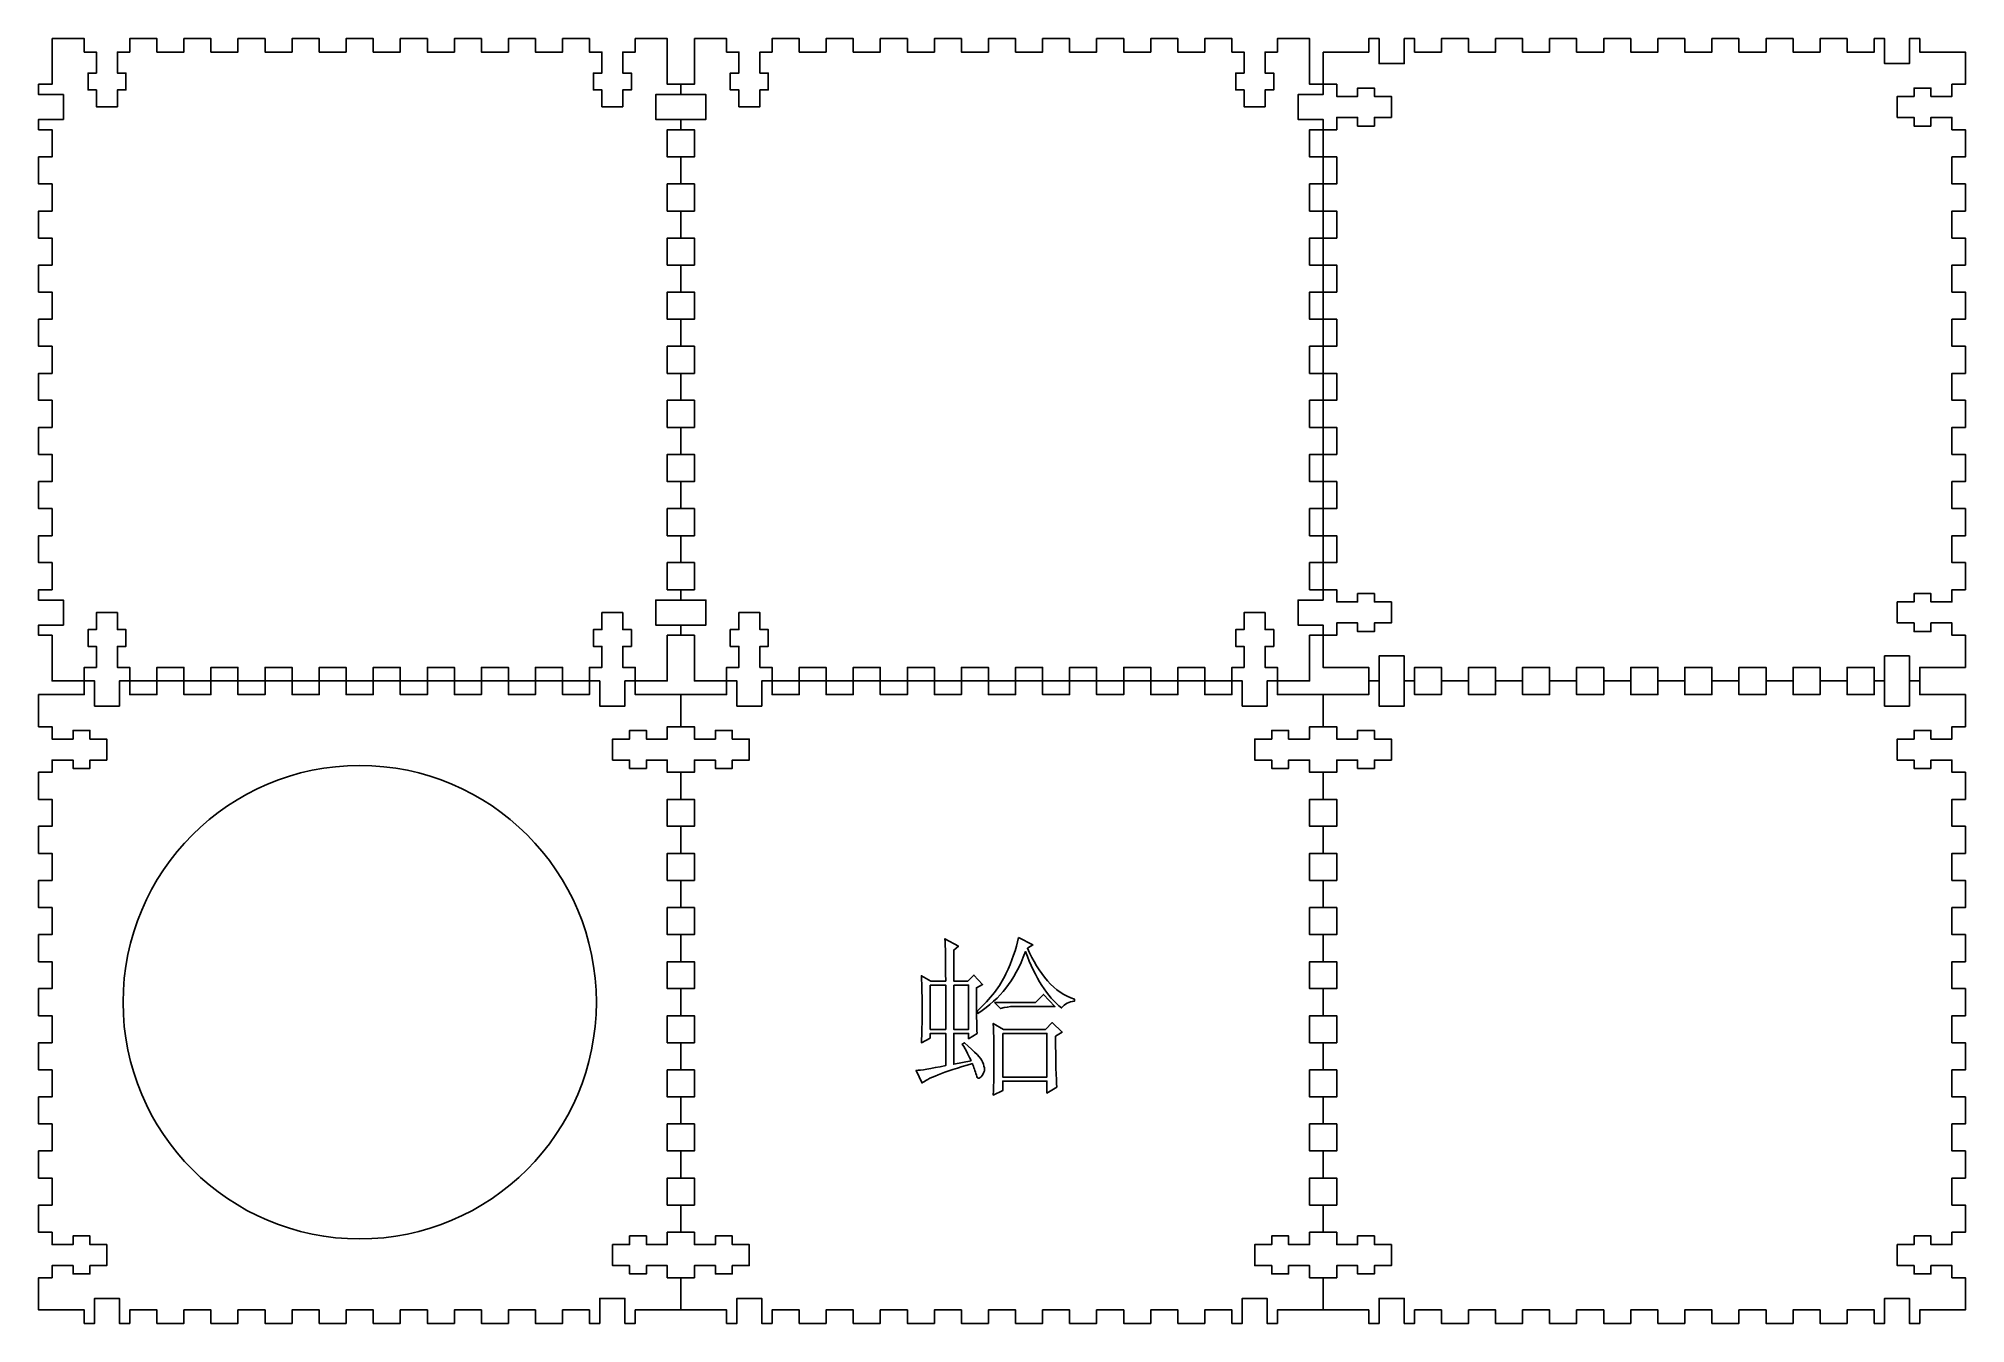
# Model space of a CAD drawing. Header units: inches. Extents: x -5.6 to 5.6, y -3.7 to 3.7.
import ezdxf

# ---------------------------------------------------------------- set-up
doc = ezdxf.new("R2010")
doc.units = ezdxf.units.IN
doc.header["$MEASUREMENT"] = 0
doc.layers.add('layer 1', color=7, linetype='Continuous')

msp = doc.modelspace()

# ---------------------------------------------------------------- linework, layer by layer
at = {"layer": 'layer 1', "lineweight": 25}
msp.add_ellipse((-3.74, -1.87), major_axis=(0, 1.378), ratio=1, dxfattribs=at)
for points in [[(-5.531, 3.74), (-5.531, 3.74), (-5.344, 3.74), (-5.344, 3.74), (-5.344, 3.74), (-5.344, 3.74), (-5.344, 3.661), (-5.344, 3.661), (-5.344, 3.661), (-5.344, 3.661), (-5.273, 3.661), (-5.273, 3.661), (-5.273, 3.661), (-5.273, 3.661), (-5.273, 3.539), (-5.273, 3.539), (-5.273, 3.539), (-5.273, 3.539), (-5.322, 3.539), (-5.322, 3.539), (-5.322, 3.539), (-5.322, 3.539), (-5.322, 3.441), (-5.322, 3.441), (-5.322, 3.441), (-5.322, 3.441), (-5.273, 3.441), (-5.273, 3.441), (-5.273, 3.441), (-5.273, 3.441), (-5.273, 3.343), (-5.273, 3.343), (-5.273, 3.343), (-5.273, 3.343), (-5.151, 3.343), (-5.151, 3.343), (-5.151, 3.343), (-5.151, 3.343), (-5.151, 3.441), (-5.151, 3.441), (-5.151, 3.441), (-5.151, 3.441), (-5.101, 3.441), (-5.101, 3.441), (-5.101, 3.441), (-5.101, 3.441), (-5.101, 3.539), (-5.101, 3.539), (-5.101, 3.539), (-5.101, 3.539), (-5.151, 3.539), (-5.151, 3.539), (-5.151, 3.539), (-5.151, 3.539), (-5.151, 3.661), (-5.151, 3.661), (-5.151, 3.661), (-5.151, 3.661), (-5.079, 3.661), (-5.079, 3.661), (-5.079, 3.661), (-5.079, 3.661), (-5.079, 3.74), (-5.079, 3.74), (-5.079, 3.74), (-5.079, 3.74), (-4.921, 3.74), (-4.921, 3.74), (-4.921, 3.74), (-4.921, 3.74), (-4.921, 3.661), (-4.921, 3.661), (-4.921, 3.661), (-4.921, 3.661), (-4.764, 3.661), (-4.764, 3.661), (-4.764, 3.661), (-4.764, 3.661), (-4.764, 3.74), (-4.764, 3.74), (-4.764, 3.74), (-4.764, 3.74), (-4.606, 3.74), (-4.606, 3.74), (-4.606, 3.74), (-4.606, 3.74), (-4.606, 3.661), (-4.606, 3.661), (-4.606, 3.661), (-4.606, 3.661), (-4.449, 3.661), (-4.449, 3.661), (-4.449, 3.661), (-4.449, 3.661), (-4.449, 3.74), (-4.449, 3.74), (-4.449, 3.74), (-4.449, 3.74), (-4.291, 3.74), (-4.291, 3.74), (-4.291, 3.74), (-4.291, 3.74), (-4.291, 3.661), (-4.291, 3.661), (-4.291, 3.661), (-4.291, 3.661), (-4.134, 3.661), (-4.134, 3.661), (-4.134, 3.661), (-4.134, 3.661), (-4.134, 3.74), (-4.134, 3.74), (-4.134, 3.74), (-4.134, 3.74), (-3.976, 3.74), (-3.976, 3.74), (-3.976, 3.74), (-3.976, 3.74), (-3.976, 3.661), (-3.976, 3.661), (-3.976, 3.661), (-3.976, 3.661), (-3.819, 3.661), (-3.819, 3.661), (-3.819, 3.661), (-3.819, 3.661), (-3.819, 3.74), (-3.819, 3.74), (-3.819, 3.74), (-3.819, 3.74), (-3.661, 3.74), (-3.661, 3.74), (-3.661, 3.74), (-3.661, 3.74), (-3.661, 3.661), (-3.661, 3.661), (-3.661, 3.661), (-3.661, 3.661), (-3.504, 3.661), (-3.504, 3.661), (-3.504, 3.661), (-3.504, 3.661), (-3.504, 3.74), (-3.504, 3.74), (-3.504, 3.74), (-3.504, 3.74), (-3.346, 3.74), (-3.346, 3.74), (-3.346, 3.74), (-3.346, 3.74), (-3.346, 3.661), (-3.346, 3.661), (-3.346, 3.661), (-3.346, 3.661), (-3.189, 3.661), (-3.189, 3.661), (-3.189, 3.661), (-3.189, 3.661), (-3.189, 3.74), (-3.189, 3.74), (-3.189, 3.74), (-3.189, 3.74), (-3.031, 3.74), (-3.031, 3.74), (-3.031, 3.74), (-3.031, 3.74), (-3.031, 3.661), (-3.031, 3.661), (-3.031, 3.661), (-3.031, 3.661), (-2.874, 3.661), (-2.874, 3.661), (-2.874, 3.661), (-2.874, 3.661), (-2.874, 3.74), (-2.874, 3.74), (-2.874, 3.74), (-2.874, 3.74), (-2.717, 3.74), (-2.717, 3.74), (-2.717, 3.74), (-2.717, 3.74), (-2.717, 3.661), (-2.717, 3.661), (-2.717, 3.661), (-2.717, 3.661), (-2.559, 3.661), (-2.559, 3.661), (-2.559, 3.661), (-2.559, 3.661), (-2.559, 3.74), (-2.559, 3.74), (-2.559, 3.74), (-2.559, 3.74), (-2.402, 3.74), (-2.402, 3.74), (-2.402, 3.74), (-2.402, 3.74), (-2.402, 3.661), (-2.402, 3.661), (-2.402, 3.661), (-2.402, 3.661), (-2.33, 3.661), (-2.33, 3.661), (-2.33, 3.661), (-2.33, 3.661), (-2.33, 3.539), (-2.33, 3.539), (-2.33, 3.539), (-2.33, 3.539), (-2.379, 3.539), (-2.379, 3.539), (-2.379, 3.539), (-2.379, 3.539), (-2.379, 3.441), (-2.379, 3.441), (-2.379, 3.441), (-2.379, 3.441), (-2.33, 3.441), (-2.33, 3.441), (-2.33, 3.441), (-2.33, 3.441), (-2.33, 3.343), (-2.33, 3.343), (-2.33, 3.343), (-2.33, 3.343), (-2.208, 3.343), (-2.208, 3.343), (-2.208, 3.343), (-2.208, 3.343), (-2.208, 3.441), (-2.208, 3.441), (-2.208, 3.441), (-2.208, 3.441), (-2.158, 3.441), (-2.158, 3.441), (-2.158, 3.441), (-2.158, 3.441), (-2.158, 3.539), (-2.158, 3.539), (-2.158, 3.539), (-2.158, 3.539), (-2.208, 3.539), (-2.208, 3.539), (-2.208, 3.539), (-2.208, 3.539), (-2.208, 3.661), (-2.208, 3.661), (-2.208, 3.661), (-2.208, 3.661), (-2.136, 3.661), (-2.136, 3.661), (-2.136, 3.661), (-2.136, 3.661), (-2.136, 3.74), (-2.136, 3.74), (-2.136, 3.74), (-2.136, 3.74), (-1.949, 3.74), (-1.949, 3.74), (-1.949, 3.74), (-1.949, 3.74), (-1.949, 3.474), (-1.949, 3.474), (-1.949, 3.474), (-1.949, 3.474), (-1.87, 3.474), (-1.87, 3.474), (-1.87, 3.474), (-1.87, 3.474), (-1.87, 3.414), (-1.87, 3.414), (-1.87, 3.414), (-1.87, 3.414), (-2.016, 3.414), (-2.016, 3.414), (-2.016, 3.414), (-2.016, 3.414), (-2.016, 3.269), (-2.016, 3.269), (-2.016, 3.269), (-2.016, 3.269), (-1.87, 3.269), (-1.87, 3.269), (-1.87, 3.269), (-1.87, 3.269), (-1.87, 3.209), (-1.87, 3.209), (-1.87, 3.209), (-1.87, 3.209), (-1.949, 3.209), (-1.949, 3.209), (-1.949, 3.209), (-1.949, 3.209), (-1.949, 3.051), (-1.949, 3.051), (-1.949, 3.051), (-1.949, 3.051), (-1.87, 3.051), (-1.87, 3.051), (-1.87, 3.051), (-1.87, 3.051), (-1.87, 2.894), (-1.87, 2.894), (-1.87, 2.894), (-1.87, 2.894), (-1.949, 2.894), (-1.949, 2.894), (-1.949, 2.894), (-1.949, 2.894), (-1.949, 2.736), (-1.949, 2.736), (-1.949, 2.736), (-1.949, 2.736), (-1.87, 2.736), (-1.87, 2.736), (-1.87, 2.736), (-1.87, 2.736), (-1.87, 2.579), (-1.87, 2.579), (-1.87, 2.579), (-1.87, 2.579), (-1.949, 2.579), (-1.949, 2.579), (-1.949, 2.579), (-1.949, 2.579), (-1.949, 2.421), (-1.949, 2.421), (-1.949, 2.421), (-1.949, 2.421), (-1.87, 2.421), (-1.87, 2.421), (-1.87, 2.421), (-1.87, 2.421), (-1.87, 2.264), (-1.87, 2.264), (-1.87, 2.264), (-1.87, 2.264), (-1.949, 2.264), (-1.949, 2.264), (-1.949, 2.264), (-1.949, 2.264), (-1.949, 2.106), (-1.949, 2.106), (-1.949, 2.106), (-1.949, 2.106), (-1.87, 2.106), (-1.87, 2.106), (-1.87, 2.106), (-1.87, 2.106), (-1.87, 1.949), (-1.87, 1.949), (-1.87, 1.949), (-1.87, 1.949), (-1.949, 1.949), (-1.949, 1.949), (-1.949, 1.949), (-1.949, 1.949), (-1.949, 1.791), (-1.949, 1.791), (-1.949, 1.791), (-1.949, 1.791), (-1.87, 1.791), (-1.87, 1.791), (-1.87, 1.791), (-1.87, 1.791), (-1.87, 1.634), (-1.87, 1.634), (-1.87, 1.634), (-1.87, 1.634), (-1.949, 1.634), (-1.949, 1.634), (-1.949, 1.634), (-1.949, 1.634), (-1.949, 1.476), (-1.949, 1.476), (-1.949, 1.476), (-1.949, 1.476), (-1.87, 1.476), (-1.87, 1.476), (-1.87, 1.476), (-1.87, 1.476), (-1.87, 1.319), (-1.87, 1.319), (-1.87, 1.319), (-1.87, 1.319), (-1.949, 1.319), (-1.949, 1.319), (-1.949, 1.319), (-1.949, 1.319), (-1.949, 1.161), (-1.949, 1.161), (-1.949, 1.161), (-1.949, 1.161), (-1.87, 1.161), (-1.87, 1.161), (-1.87, 1.161), (-1.87, 1.161), (-1.87, 1.004), (-1.87, 1.004), (-1.87, 1.004), (-1.87, 1.004), (-1.949, 1.004), (-1.949, 1.004), (-1.949, 1.004), (-1.949, 1.004), (-1.949, 0.846), (-1.949, 0.846), (-1.949, 0.846), (-1.949, 0.846), (-1.87, 0.846), (-1.87, 0.846), (-1.87, 0.846), (-1.87, 0.846), (-1.87, 0.689), (-1.87, 0.689), (-1.87, 0.689), (-1.87, 0.689), (-1.949, 0.689), (-1.949, 0.689), (-1.949, 0.689), (-1.949, 0.689), (-1.949, 0.531), (-1.949, 0.531), (-1.949, 0.531), (-1.949, 0.531), (-1.87, 0.531), (-1.87, 0.531), (-1.87, 0.531), (-1.87, 0.531), (-1.87, 0.471), (-1.87, 0.471), (-1.87, 0.471), (-1.87, 0.471), (-2.016, 0.471), (-2.016, 0.471), (-2.016, 0.471), (-2.016, 0.471), (-2.016, 0.326), (-2.016, 0.326), (-2.016, 0.326), (-2.016, 0.326), (-1.87, 0.326), (-1.87, 0.326), (-1.87, 0.326), (-1.87, 0.326), (-1.87, 0.266), (-1.87, 0.266), (-1.87, 0.266), (-1.87, 0.266), (-1.949, 0.266), (-1.949, 0.266), (-1.949, 0.266), (-1.949, 0.266), (-1.949, 0), (-1.949, 0), (-1.949, 0), (-1.949, 0), (-2.136, 0), (-2.136, 0), (-2.136, 0), (-2.136, 0), (-2.136, 0.079), (-2.136, 0.079), (-2.136, 0.079), (-2.136, 0.079), (-2.208, 0.079), (-2.208, 0.079), (-2.208, 0.079), (-2.208, 0.079), (-2.208, 0.201), (-2.208, 0.201), (-2.208, 0.201), (-2.208, 0.201), (-2.158, 0.201), (-2.158, 0.201), (-2.158, 0.201), (-2.158, 0.201), (-2.158, 0.299), (-2.158, 0.299), (-2.158, 0.299), (-2.158, 0.299), (-2.208, 0.299), (-2.208, 0.299), (-2.208, 0.299), (-2.208, 0.299), (-2.208, 0.398), (-2.208, 0.398), (-2.208, 0.398), (-2.208, 0.398), (-2.33, 0.398), (-2.33, 0.398), (-2.33, 0.398), (-2.33, 0.398), (-2.33, 0.299), (-2.33, 0.299), (-2.33, 0.299), (-2.33, 0.299), (-2.379, 0.299), (-2.379, 0.299), (-2.379, 0.299), (-2.379, 0.299), (-2.379, 0.201), (-2.379, 0.201), (-2.379, 0.201), (-2.379, 0.201), (-2.33, 0.201), (-2.33, 0.201), (-2.33, 0.201), (-2.33, 0.201), (-2.33, 0.079), (-2.33, 0.079), (-2.33, 0.079), (-2.33, 0.079), (-2.402, 0.079), (-2.402, 0.079), (-2.402, 0.079), (-2.402, 0.079), (-2.402, 0), (-2.402, 0), (-2.402, 0), (-2.402, 0), (-2.559, 0), (-2.559, 0), (-2.559, 0), (-2.559, 0), (-2.559, 0.079), (-2.559, 0.079), (-2.559, 0.079), (-2.559, 0.079), (-2.717, 0.079), (-2.717, 0.079), (-2.717, 0.079), (-2.717, 0.079), (-2.717, 0), (-2.717, 0), (-2.717, 0), (-2.717, 0), (-2.874, 0), (-2.874, 0), (-2.874, 0), (-2.874, 0), (-2.874, 0.079), (-2.874, 0.079), (-2.874, 0.079), (-2.874, 0.079), (-3.031, 0.079), (-3.031, 0.079), (-3.031, 0.079), (-3.031, 0.079), (-3.031, 0), (-3.031, 0), (-3.031, 0), (-3.031, 0), (-3.189, 0), (-3.189, 0), (-3.189, 0), (-3.189, 0), (-3.189, 0.079), (-3.189, 0.079), (-3.189, 0.079), (-3.189, 0.079), (-3.346, 0.079), (-3.346, 0.079), (-3.346, 0.079), (-3.346, 0.079), (-3.346, 0), (-3.346, 0), (-3.346, 0), (-3.346, 0), (-3.504, 0), (-3.504, 0), (-3.504, 0), (-3.504, 0), (-3.504, 0.079), (-3.504, 0.079), (-3.504, 0.079), (-3.504, 0.079), (-3.661, 0.079), (-3.661, 0.079), (-3.661, 0.079), (-3.661, 0.079), (-3.661, 0), (-3.661, 0), (-3.661, 0), (-3.661, 0), (-3.819, 0), (-3.819, 0), (-3.819, 0), (-3.819, 0), (-3.819, 0.079), (-3.819, 0.079), (-3.819, 0.079), (-3.819, 0.079), (-3.976, 0.079), (-3.976, 0.079), (-3.976, 0.079), (-3.976, 0.079), (-3.976, 0), (-3.976, 0), (-3.976, 0), (-3.976, 0), (-4.134, 0), (-4.134, 0), (-4.134, 0), (-4.134, 0), (-4.134, 0.079), (-4.134, 0.079), (-4.134, 0.079), (-4.134, 0.079), (-4.291, 0.079), (-4.291, 0.079), (-4.291, 0.079), (-4.291, 0.079), (-4.291, 0), (-4.291, 0), (-4.291, 0), (-4.291, 0), (-4.449, 0), (-4.449, 0), (-4.449, 0), (-4.449, 0), (-4.449, 0.079), (-4.449, 0.079), (-4.449, 0.079), (-4.449, 0.079), (-4.606, 0.079), (-4.606, 0.079), (-4.606, 0.079), (-4.606, 0.079), (-4.606, 0), (-4.606, 0), (-4.606, 0), (-4.606, 0), (-4.764, 0), (-4.764, 0), (-4.764, 0), (-4.764, 0), (-4.764, 0.079), (-4.764, 0.079), (-4.764, 0.079), (-4.764, 0.079), (-4.921, 0.079), (-4.921, 0.079), (-4.921, 0.079), (-4.921, 0.079), (-4.921, 0), (-4.921, 0), (-4.921, 0), (-4.921, 0), (-5.079, 0), (-5.079, 0), (-5.079, 0), (-5.079, 0), (-5.079, 0.079), (-5.079, 0.079), (-5.079, 0.079), (-5.079, 0.079), (-5.151, 0.079), (-5.151, 0.079), (-5.151, 0.079), (-5.151, 0.079), (-5.151, 0.201), (-5.151, 0.201), (-5.151, 0.201), (-5.151, 0.201), (-5.101, 0.201), (-5.101, 0.201), (-5.101, 0.201), (-5.101, 0.201), (-5.101, 0.299), (-5.101, 0.299), (-5.101, 0.299), (-5.101, 0.299), (-5.151, 0.299), (-5.151, 0.299), (-5.151, 0.299), (-5.151, 0.299), (-5.151, 0.398), (-5.151, 0.398), (-5.151, 0.398), (-5.151, 0.398), (-5.273, 0.398), (-5.273, 0.398), (-5.273, 0.398), (-5.273, 0.398), (-5.273, 0.299), (-5.273, 0.299), (-5.273, 0.299), (-5.273, 0.299), (-5.322, 0.299), (-5.322, 0.299), (-5.322, 0.299), (-5.322, 0.299), (-5.322, 0.201), (-5.322, 0.201), (-5.322, 0.201), (-5.322, 0.201), (-5.273, 0.201), (-5.273, 0.201), (-5.273, 0.201), (-5.273, 0.201), (-5.273, 0.079), (-5.273, 0.079), (-5.273, 0.079), (-5.273, 0.079), (-5.344, 0.079), (-5.344, 0.079), (-5.344, 0.079), (-5.344, 0.079), (-5.344, 0), (-5.344, 0), (-5.344, 0), (-5.344, 0), (-5.531, 0), (-5.531, 0), (-5.531, 0), (-5.531, 0), (-5.531, 0.266), (-5.531, 0.266), (-5.531, 0.266), (-5.531, 0.266), (-5.61, 0.266), (-5.61, 0.266), (-5.61, 0.266), (-5.61, 0.266), (-5.61, 0.326), (-5.61, 0.326), (-5.61, 0.326), (-5.61, 0.326), (-5.465, 0.326), (-5.465, 0.326), (-5.465, 0.326), (-5.465, 0.326), (-5.465, 0.471), (-5.465, 0.471), (-5.465, 0.471), (-5.465, 0.471), (-5.61, 0.471), (-5.61, 0.471), (-5.61, 0.471), (-5.61, 0.471), (-5.61, 0.531), (-5.61, 0.531), (-5.61, 0.531), (-5.61, 0.531), (-5.531, 0.531), (-5.531, 0.531), (-5.531, 0.531), (-5.531, 0.531), (-5.531, 0.689), (-5.531, 0.689), (-5.531, 0.689), (-5.531, 0.689), (-5.61, 0.689), (-5.61, 0.689), (-5.61, 0.689), (-5.61, 0.689), (-5.61, 0.846), (-5.61, 0.846), (-5.61, 0.846), (-5.61, 0.846), (-5.531, 0.846), (-5.531, 0.846), (-5.531, 0.846), (-5.531, 0.846), (-5.531, 1.004), (-5.531, 1.004), (-5.531, 1.004), (-5.531, 1.004), (-5.61, 1.004), (-5.61, 1.004), (-5.61, 1.004), (-5.61, 1.004), (-5.61, 1.161), (-5.61, 1.161), (-5.61, 1.161), (-5.61, 1.161), (-5.531, 1.161), (-5.531, 1.161), (-5.531, 1.161), (-5.531, 1.161), (-5.531, 1.319), (-5.531, 1.319), (-5.531, 1.319), (-5.531, 1.319), (-5.61, 1.319), (-5.61, 1.319), (-5.61, 1.319), (-5.61, 1.319), (-5.61, 1.476), (-5.61, 1.476), (-5.61, 1.476), (-5.61, 1.476), (-5.531, 1.476), (-5.531, 1.476), (-5.531, 1.476), (-5.531, 1.476), (-5.531, 1.634), (-5.531, 1.634), (-5.531, 1.634), (-5.531, 1.634), (-5.61, 1.634), (-5.61, 1.634), (-5.61, 1.634), (-5.61, 1.634), (-5.61, 1.791), (-5.61, 1.791), (-5.61, 1.791), (-5.61, 1.791), (-5.531, 1.791), (-5.531, 1.791), (-5.531, 1.791), (-5.531, 1.791), (-5.531, 1.949), (-5.531, 1.949), (-5.531, 1.949), (-5.531, 1.949), (-5.61, 1.949), (-5.61, 1.949), (-5.61, 1.949), (-5.61, 1.949), (-5.61, 2.106), (-5.61, 2.106), (-5.61, 2.106), (-5.61, 2.106), (-5.531, 2.106), (-5.531, 2.106), (-5.531, 2.106), (-5.531, 2.106), (-5.531, 2.264), (-5.531, 2.264), (-5.531, 2.264), (-5.531, 2.264), (-5.61, 2.264), (-5.61, 2.264), (-5.61, 2.264), (-5.61, 2.264), (-5.61, 2.421), (-5.61, 2.421), (-5.61, 2.421), (-5.61, 2.421), (-5.531, 2.421), (-5.531, 2.421), (-5.531, 2.421), (-5.531, 2.421), (-5.531, 2.579), (-5.531, 2.579), (-5.531, 2.579), (-5.531, 2.579), (-5.61, 2.579), (-5.61, 2.579), (-5.61, 2.579), (-5.61, 2.579), (-5.61, 2.736), (-5.61, 2.736), (-5.61, 2.736), (-5.61, 2.736), (-5.531, 2.736), (-5.531, 2.736), (-5.531, 2.736), (-5.531, 2.736), (-5.531, 2.894), (-5.531, 2.894), (-5.531, 2.894), (-5.531, 2.894), (-5.61, 2.894), (-5.61, 2.894), (-5.61, 2.894), (-5.61, 2.894), (-5.61, 3.051), (-5.61, 3.051), (-5.61, 3.051), (-5.61, 3.051), (-5.531, 3.051), (-5.531, 3.051), (-5.531, 3.051), (-5.531, 3.051), (-5.531, 3.209), (-5.531, 3.209), (-5.531, 3.209), (-5.531, 3.209), (-5.61, 3.209), (-5.61, 3.209), (-5.61, 3.209), (-5.61, 3.209), (-5.61, 3.269), (-5.61, 3.269), (-5.61, 3.269), (-5.61, 3.269), (-5.465, 3.269), (-5.465, 3.269), (-5.465, 3.269), (-5.465, 3.269), (-5.465, 3.414), (-5.465, 3.414), (-5.465, 3.414), (-5.465, 3.414), (-5.61, 3.414), (-5.61, 3.414), (-5.61, 3.414), (-5.61, 3.414), (-5.61, 3.474), (-5.61, 3.474), (-5.61, 3.474), (-5.61, 3.474), (-5.531, 3.474), (-5.531, 3.474), (-5.531, 3.474), (-5.531, 3.474), (-5.531, 3.74), (-5.531, 3.74)], [(-1.791, 3.74), (-1.791, 3.74), (-1.604, 3.74), (-1.604, 3.74), (-1.604, 3.74), (-1.604, 3.74), (-1.604, 3.661), (-1.604, 3.661), (-1.604, 3.661), (-1.604, 3.661), (-1.532, 3.661), (-1.532, 3.661), (-1.532, 3.661), (-1.532, 3.661), (-1.532, 3.539), (-1.532, 3.539), (-1.532, 3.539), (-1.532, 3.539), (-1.582, 3.539), (-1.582, 3.539), (-1.582, 3.539), (-1.582, 3.539), (-1.582, 3.441), (-1.582, 3.441), (-1.582, 3.441), (-1.582, 3.441), (-1.532, 3.441), (-1.532, 3.441), (-1.532, 3.441), (-1.532, 3.441), (-1.532, 3.343), (-1.532, 3.343), (-1.532, 3.343), (-1.532, 3.343), (-1.41, 3.343), (-1.41, 3.343), (-1.41, 3.343), (-1.41, 3.343), (-1.41, 3.441), (-1.41, 3.441), (-1.41, 3.441), (-1.41, 3.441), (-1.361, 3.441), (-1.361, 3.441), (-1.361, 3.441), (-1.361, 3.441), (-1.361, 3.539), (-1.361, 3.539), (-1.361, 3.539), (-1.361, 3.539), (-1.41, 3.539), (-1.41, 3.539), (-1.41, 3.539), (-1.41, 3.539), (-1.41, 3.661), (-1.41, 3.661), (-1.41, 3.661), (-1.41, 3.661), (-1.339, 3.661), (-1.339, 3.661), (-1.339, 3.661), (-1.339, 3.661), (-1.339, 3.74), (-1.339, 3.74), (-1.339, 3.74), (-1.339, 3.74), (-1.181, 3.74), (-1.181, 3.74), (-1.181, 3.74), (-1.181, 3.74), (-1.181, 3.661), (-1.181, 3.661), (-1.181, 3.661), (-1.181, 3.661), (-1.024, 3.661), (-1.024, 3.661), (-1.024, 3.661), (-1.024, 3.661), (-1.024, 3.74), (-1.024, 3.74), (-1.024, 3.74), (-1.024, 3.74), (-0.866, 3.74), (-0.866, 3.74), (-0.866, 3.74), (-0.866, 3.74), (-0.866, 3.661), (-0.866, 3.661), (-0.866, 3.661), (-0.866, 3.661), (-0.709, 3.661), (-0.709, 3.661), (-0.709, 3.661), (-0.709, 3.661), (-0.709, 3.74), (-0.709, 3.74), (-0.709, 3.74), (-0.709, 3.74), (-0.551, 3.74), (-0.551, 3.74), (-0.551, 3.74), (-0.551, 3.74), (-0.551, 3.661), (-0.551, 3.661), (-0.551, 3.661), (-0.551, 3.661), (-0.394, 3.661), (-0.394, 3.661), (-0.394, 3.661), (-0.394, 3.661), (-0.394, 3.74), (-0.394, 3.74), (-0.394, 3.74), (-0.394, 3.74), (-0.236, 3.74), (-0.236, 3.74), (-0.236, 3.74), (-0.236, 3.74), (-0.236, 3.661), (-0.236, 3.661), (-0.236, 3.661), (-0.236, 3.661), (-0.079, 3.661), (-0.079, 3.661), (-0.079, 3.661), (-0.079, 3.661), (-0.079, 3.74), (-0.079, 3.74), (-0.079, 3.74), (-0.079, 3.74), (0.079, 3.74), (0.079, 3.74), (0.079, 3.74), (0.079, 3.74), (0.079, 3.661), (0.079, 3.661), (0.079, 3.661), (0.079, 3.661), (0.236, 3.661), (0.236, 3.661), (0.236, 3.661), (0.236, 3.661), (0.236, 3.74), (0.236, 3.74), (0.236, 3.74), (0.236, 3.74), (0.394, 3.74), (0.394, 3.74), (0.394, 3.74), (0.394, 3.74), (0.394, 3.661), (0.394, 3.661), (0.394, 3.661), (0.394, 3.661), (0.551, 3.661), (0.551, 3.661), (0.551, 3.661), (0.551, 3.661), (0.551, 3.74), (0.551, 3.74), (0.551, 3.74), (0.551, 3.74), (0.709, 3.74), (0.709, 3.74), (0.709, 3.74), (0.709, 3.74), (0.709, 3.661), (0.709, 3.661), (0.709, 3.661), (0.709, 3.661), (0.866, 3.661), (0.866, 3.661), (0.866, 3.661), (0.866, 3.661), (0.866, 3.74), (0.866, 3.74), (0.866, 3.74), (0.866, 3.74), (1.024, 3.74), (1.024, 3.74), (1.024, 3.74), (1.024, 3.74), (1.024, 3.661), (1.024, 3.661), (1.024, 3.661), (1.024, 3.661), (1.181, 3.661), (1.181, 3.661), (1.181, 3.661), (1.181, 3.661), (1.181, 3.74), (1.181, 3.74), (1.181, 3.74), (1.181, 3.74), (1.339, 3.74), (1.339, 3.74), (1.339, 3.74), (1.339, 3.74), (1.339, 3.661), (1.339, 3.661), (1.339, 3.661), (1.339, 3.661), (1.41, 3.661), (1.41, 3.661), (1.41, 3.661), (1.41, 3.661), (1.41, 3.539), (1.41, 3.539), (1.41, 3.539), (1.41, 3.539), (1.361, 3.539), (1.361, 3.539), (1.361, 3.539), (1.361, 3.539), (1.361, 3.441), (1.361, 3.441), (1.361, 3.441), (1.361, 3.441), (1.41, 3.441), (1.41, 3.441), (1.41, 3.441), (1.41, 3.441), (1.41, 3.343), (1.41, 3.343), (1.41, 3.343), (1.41, 3.343), (1.532, 3.343), (1.532, 3.343), (1.532, 3.343), (1.532, 3.343), (1.532, 3.441), (1.532, 3.441), (1.532, 3.441), (1.532, 3.441), (1.582, 3.441), (1.582, 3.441), (1.582, 3.441), (1.582, 3.441), (1.582, 3.539), (1.582, 3.539), (1.582, 3.539), (1.582, 3.539), (1.532, 3.539), (1.532, 3.539), (1.532, 3.539), (1.532, 3.539), (1.532, 3.661), (1.532, 3.661), (1.532, 3.661), (1.532, 3.661), (1.604, 3.661), (1.604, 3.661), (1.604, 3.661), (1.604, 3.661), (1.604, 3.74), (1.604, 3.74), (1.604, 3.74), (1.604, 3.74), (1.791, 3.74), (1.791, 3.74), (1.791, 3.74), (1.791, 3.74), (1.791, 3.474), (1.791, 3.474), (1.791, 3.474), (1.791, 3.474), (1.87, 3.474), (1.87, 3.474), (1.87, 3.474), (1.87, 3.474), (1.87, 3.414), (1.87, 3.414), (1.87, 3.414), (1.87, 3.414), (1.724, 3.414), (1.724, 3.414), (1.724, 3.414), (1.724, 3.414), (1.724, 3.269), (1.724, 3.269), (1.724, 3.269), (1.724, 3.269), (1.87, 3.269), (1.87, 3.269), (1.87, 3.269), (1.87, 3.269), (1.87, 3.209), (1.87, 3.209), (1.87, 3.209), (1.87, 3.209), (1.791, 3.209), (1.791, 3.209), (1.791, 3.209), (1.791, 3.209), (1.791, 3.051), (1.791, 3.051), (1.791, 3.051), (1.791, 3.051), (1.87, 3.051), (1.87, 3.051), (1.87, 3.051), (1.87, 3.051), (1.87, 2.894), (1.87, 2.894), (1.87, 2.894), (1.87, 2.894), (1.791, 2.894), (1.791, 2.894), (1.791, 2.894), (1.791, 2.894), (1.791, 2.736), (1.791, 2.736), (1.791, 2.736), (1.791, 2.736), (1.87, 2.736), (1.87, 2.736), (1.87, 2.736), (1.87, 2.736), (1.87, 2.579), (1.87, 2.579), (1.87, 2.579), (1.87, 2.579), (1.791, 2.579), (1.791, 2.579), (1.791, 2.579), (1.791, 2.579), (1.791, 2.421), (1.791, 2.421), (1.791, 2.421), (1.791, 2.421), (1.87, 2.421), (1.87, 2.421), (1.87, 2.421), (1.87, 2.421), (1.87, 2.264), (1.87, 2.264), (1.87, 2.264), (1.87, 2.264), (1.791, 2.264), (1.791, 2.264), (1.791, 2.264), (1.791, 2.264), (1.791, 2.106), (1.791, 2.106), (1.791, 2.106), (1.791, 2.106), (1.87, 2.106), (1.87, 2.106), (1.87, 2.106), (1.87, 2.106), (1.87, 1.949), (1.87, 1.949), (1.87, 1.949), (1.87, 1.949), (1.791, 1.949), (1.791, 1.949), (1.791, 1.949), (1.791, 1.949), (1.791, 1.791), (1.791, 1.791), (1.791, 1.791), (1.791, 1.791), (1.87, 1.791), (1.87, 1.791), (1.87, 1.791), (1.87, 1.791), (1.87, 1.634), (1.87, 1.634), (1.87, 1.634), (1.87, 1.634), (1.791, 1.634), (1.791, 1.634), (1.791, 1.634), (1.791, 1.634), (1.791, 1.476), (1.791, 1.476), (1.791, 1.476), (1.791, 1.476), (1.87, 1.476), (1.87, 1.476), (1.87, 1.476), (1.87, 1.476), (1.87, 1.319), (1.87, 1.319), (1.87, 1.319), (1.87, 1.319), (1.791, 1.319), (1.791, 1.319), (1.791, 1.319), (1.791, 1.319), (1.791, 1.161), (1.791, 1.161), (1.791, 1.161), (1.791, 1.161), (1.87, 1.161), (1.87, 1.161), (1.87, 1.161), (1.87, 1.161), (1.87, 1.004), (1.87, 1.004), (1.87, 1.004), (1.87, 1.004), (1.791, 1.004), (1.791, 1.004), (1.791, 1.004), (1.791, 1.004), (1.791, 0.846), (1.791, 0.846), (1.791, 0.846), (1.791, 0.846), (1.87, 0.846), (1.87, 0.846), (1.87, 0.846), (1.87, 0.846), (1.87, 0.689), (1.87, 0.689), (1.87, 0.689), (1.87, 0.689), (1.791, 0.689), (1.791, 0.689), (1.791, 0.689), (1.791, 0.689), (1.791, 0.531), (1.791, 0.531), (1.791, 0.531), (1.791, 0.531), (1.87, 0.531), (1.87, 0.531), (1.87, 0.531), (1.87, 0.531), (1.87, 0.471), (1.87, 0.471), (1.87, 0.471), (1.87, 0.471), (1.724, 0.471), (1.724, 0.471), (1.724, 0.471), (1.724, 0.471), (1.724, 0.326), (1.724, 0.326), (1.724, 0.326), (1.724, 0.326), (1.87, 0.326), (1.87, 0.326), (1.87, 0.326), (1.87, 0.326), (1.87, 0.266), (1.87, 0.266), (1.87, 0.266), (1.87, 0.266), (1.791, 0.266), (1.791, 0.266), (1.791, 0.266), (1.791, 0.266), (1.791, 0), (1.791, 0), (1.791, 0), (1.791, 0), (1.604, 0), (1.604, 0), (1.604, 0), (1.604, 0), (1.604, 0.079), (1.604, 0.079), (1.604, 0.079), (1.604, 0.079), (1.532, 0.079), (1.532, 0.079), (1.532, 0.079), (1.532, 0.079), (1.532, 0.201), (1.532, 0.201), (1.532, 0.201), (1.532, 0.201), (1.582, 0.201), (1.582, 0.201), (1.582, 0.201), (1.582, 0.201), (1.582, 0.299), (1.582, 0.299), (1.582, 0.299), (1.582, 0.299), (1.532, 0.299), (1.532, 0.299), (1.532, 0.299), (1.532, 0.299), (1.532, 0.398), (1.532, 0.398), (1.532, 0.398), (1.532, 0.398), (1.41, 0.398), (1.41, 0.398), (1.41, 0.398), (1.41, 0.398), (1.41, 0.299), (1.41, 0.299), (1.41, 0.299), (1.41, 0.299), (1.361, 0.299), (1.361, 0.299), (1.361, 0.299), (1.361, 0.299), (1.361, 0.201), (1.361, 0.201), (1.361, 0.201), (1.361, 0.201), (1.41, 0.201), (1.41, 0.201), (1.41, 0.201), (1.41, 0.201), (1.41, 0.079), (1.41, 0.079), (1.41, 0.079), (1.41, 0.079), (1.339, 0.079), (1.339, 0.079), (1.339, 0.079), (1.339, 0.079), (1.339, 0), (1.339, 0), (1.339, 0), (1.339, 0), (1.181, 0), (1.181, 0), (1.181, 0), (1.181, 0), (1.181, 0.079), (1.181, 0.079), (1.181, 0.079), (1.181, 0.079), (1.024, 0.079), (1.024, 0.079), (1.024, 0.079), (1.024, 0.079), (1.024, 0), (1.024, 0), (1.024, 0), (1.024, 0), (0.866, 0), (0.866, 0), (0.866, 0), (0.866, 0), (0.866, 0.079), (0.866, 0.079), (0.866, 0.079), (0.866, 0.079), (0.709, 0.079), (0.709, 0.079), (0.709, 0.079), (0.709, 0.079), (0.709, 0), (0.709, 0), (0.709, 0), (0.709, 0), (0.551, 0), (0.551, 0), (0.551, 0), (0.551, 0), (0.551, 0.079), (0.551, 0.079), (0.551, 0.079), (0.551, 0.079), (0.394, 0.079), (0.394, 0.079), (0.394, 0.079), (0.394, 0.079), (0.394, 0), (0.394, 0), (0.394, 0), (0.394, 0), (0.236, 0), (0.236, 0), (0.236, 0), (0.236, 0), (0.236, 0.079), (0.236, 0.079), (0.236, 0.079), (0.236, 0.079), (0.079, 0.079), (0.079, 0.079), (0.079, 0.079), (0.079, 0.079), (0.079, 0), (0.079, 0), (0.079, 0), (0.079, 0), (-0.079, 0), (-0.079, 0), (-0.079, 0), (-0.079, 0), (-0.079, 0.079), (-0.079, 0.079), (-0.079, 0.079), (-0.079, 0.079), (-0.236, 0.079), (-0.236, 0.079), (-0.236, 0.079), (-0.236, 0.079), (-0.236, 0), (-0.236, 0), (-0.236, 0), (-0.236, 0), (-0.394, 0), (-0.394, 0), (-0.394, 0), (-0.394, 0), (-0.394, 0.079), (-0.394, 0.079), (-0.394, 0.079), (-0.394, 0.079), (-0.551, 0.079), (-0.551, 0.079), (-0.551, 0.079), (-0.551, 0.079), (-0.551, 0), (-0.551, 0), (-0.551, 0), (-0.551, 0), (-0.709, 0), (-0.709, 0), (-0.709, 0), (-0.709, 0), (-0.709, 0.079), (-0.709, 0.079), (-0.709, 0.079), (-0.709, 0.079), (-0.866, 0.079), (-0.866, 0.079), (-0.866, 0.079), (-0.866, 0.079), (-0.866, 0), (-0.866, 0), (-0.866, 0), (-0.866, 0), (-1.024, 0), (-1.024, 0), (-1.024, 0), (-1.024, 0), (-1.024, 0.079), (-1.024, 0.079), (-1.024, 0.079), (-1.024, 0.079), (-1.181, 0.079), (-1.181, 0.079), (-1.181, 0.079), (-1.181, 0.079), (-1.181, 0), (-1.181, 0), (-1.181, 0), (-1.181, 0), (-1.339, 0), (-1.339, 0), (-1.339, 0), (-1.339, 0), (-1.339, 0.079), (-1.339, 0.079), (-1.339, 0.079), (-1.339, 0.079), (-1.41, 0.079), (-1.41, 0.079), (-1.41, 0.079), (-1.41, 0.079), (-1.41, 0.201), (-1.41, 0.201), (-1.41, 0.201), (-1.41, 0.201), (-1.361, 0.201), (-1.361, 0.201), (-1.361, 0.201), (-1.361, 0.201), (-1.361, 0.299), (-1.361, 0.299), (-1.361, 0.299), (-1.361, 0.299), (-1.41, 0.299), (-1.41, 0.299), (-1.41, 0.299), (-1.41, 0.299), (-1.41, 0.398), (-1.41, 0.398), (-1.41, 0.398), (-1.41, 0.398), (-1.532, 0.398), (-1.532, 0.398), (-1.532, 0.398), (-1.532, 0.398), (-1.532, 0.299), (-1.532, 0.299), (-1.532, 0.299), (-1.532, 0.299), (-1.582, 0.299), (-1.582, 0.299), (-1.582, 0.299), (-1.582, 0.299), (-1.582, 0.201), (-1.582, 0.201), (-1.582, 0.201), (-1.582, 0.201), (-1.532, 0.201), (-1.532, 0.201), (-1.532, 0.201), (-1.532, 0.201), (-1.532, 0.079), (-1.532, 0.079), (-1.532, 0.079), (-1.532, 0.079), (-1.604, 0.079), (-1.604, 0.079), (-1.604, 0.079), (-1.604, 0.079), (-1.604, 0), (-1.604, 0), (-1.604, 0), (-1.604, 0), (-1.791, 0), (-1.791, 0), (-1.791, 0), (-1.791, 0), (-1.791, 0.266), (-1.791, 0.266), (-1.791, 0.266), (-1.791, 0.266), (-1.87, 0.266), (-1.87, 0.266), (-1.87, 0.266), (-1.87, 0.266), (-1.87, 0.326), (-1.87, 0.326), (-1.87, 0.326), (-1.87, 0.326), (-1.724, 0.326), (-1.724, 0.326), (-1.724, 0.326), (-1.724, 0.326), (-1.724, 0.471), (-1.724, 0.471), (-1.724, 0.471), (-1.724, 0.471), (-1.87, 0.471), (-1.87, 0.471), (-1.87, 0.471), (-1.87, 0.471), (-1.87, 0.531), (-1.87, 0.531), (-1.87, 0.531), (-1.87, 0.531), (-1.791, 0.531), (-1.791, 0.531), (-1.791, 0.531), (-1.791, 0.531), (-1.791, 0.689), (-1.791, 0.689), (-1.791, 0.689), (-1.791, 0.689), (-1.87, 0.689), (-1.87, 0.689), (-1.87, 0.689), (-1.87, 0.689), (-1.87, 0.846), (-1.87, 0.846), (-1.87, 0.846), (-1.87, 0.846), (-1.791, 0.846), (-1.791, 0.846), (-1.791, 0.846), (-1.791, 0.846), (-1.791, 1.004), (-1.791, 1.004), (-1.791, 1.004), (-1.791, 1.004), (-1.87, 1.004), (-1.87, 1.004), (-1.87, 1.004), (-1.87, 1.004), (-1.87, 1.161), (-1.87, 1.161), (-1.87, 1.161), (-1.87, 1.161), (-1.791, 1.161), (-1.791, 1.161), (-1.791, 1.161), (-1.791, 1.161), (-1.791, 1.319), (-1.791, 1.319), (-1.791, 1.319), (-1.791, 1.319), (-1.87, 1.319), (-1.87, 1.319), (-1.87, 1.319), (-1.87, 1.319), (-1.87, 1.476), (-1.87, 1.476), (-1.87, 1.476), (-1.87, 1.476), (-1.791, 1.476), (-1.791, 1.476), (-1.791, 1.476), (-1.791, 1.476), (-1.791, 1.634), (-1.791, 1.634), (-1.791, 1.634), (-1.791, 1.634), (-1.87, 1.634), (-1.87, 1.634), (-1.87, 1.634), (-1.87, 1.634), (-1.87, 1.791), (-1.87, 1.791), (-1.87, 1.791), (-1.87, 1.791), (-1.791, 1.791), (-1.791, 1.791), (-1.791, 1.791), (-1.791, 1.791), (-1.791, 1.949), (-1.791, 1.949), (-1.791, 1.949), (-1.791, 1.949), (-1.87, 1.949), (-1.87, 1.949), (-1.87, 1.949), (-1.87, 1.949), (-1.87, 2.106), (-1.87, 2.106), (-1.87, 2.106), (-1.87, 2.106), (-1.791, 2.106), (-1.791, 2.106), (-1.791, 2.106), (-1.791, 2.106), (-1.791, 2.264), (-1.791, 2.264), (-1.791, 2.264), (-1.791, 2.264), (-1.87, 2.264), (-1.87, 2.264), (-1.87, 2.264), (-1.87, 2.264), (-1.87, 2.421), (-1.87, 2.421), (-1.87, 2.421), (-1.87, 2.421), (-1.791, 2.421), (-1.791, 2.421), (-1.791, 2.421), (-1.791, 2.421), (-1.791, 2.579), (-1.791, 2.579), (-1.791, 2.579), (-1.791, 2.579), (-1.87, 2.579), (-1.87, 2.579), (-1.87, 2.579), (-1.87, 2.579), (-1.87, 2.736), (-1.87, 2.736), (-1.87, 2.736), (-1.87, 2.736), (-1.791, 2.736), (-1.791, 2.736), (-1.791, 2.736), (-1.791, 2.736), (-1.791, 2.894), (-1.791, 2.894), (-1.791, 2.894), (-1.791, 2.894), (-1.87, 2.894), (-1.87, 2.894), (-1.87, 2.894), (-1.87, 2.894), (-1.87, 3.051), (-1.87, 3.051), (-1.87, 3.051), (-1.87, 3.051), (-1.791, 3.051), (-1.791, 3.051), (-1.791, 3.051), (-1.791, 3.051), (-1.791, 3.209), (-1.791, 3.209), (-1.791, 3.209), (-1.791, 3.209), (-1.87, 3.209), (-1.87, 3.209), (-1.87, 3.209), (-1.87, 3.209), (-1.87, 3.269), (-1.87, 3.269), (-1.87, 3.269), (-1.87, 3.269), (-1.724, 3.269), (-1.724, 3.269), (-1.724, 3.269), (-1.724, 3.269), (-1.724, 3.414), (-1.724, 3.414), (-1.724, 3.414), (-1.724, 3.414), (-1.87, 3.414), (-1.87, 3.414), (-1.87, 3.414), (-1.87, 3.414), (-1.87, 3.474), (-1.87, 3.474), (-1.87, 3.474), (-1.87, 3.474), (-1.791, 3.474), (-1.791, 3.474), (-1.791, 3.474), (-1.791, 3.474), (-1.791, 3.74), (-1.791, 3.74)], [(1.87, 3.661), (1.87, 3.661), (2.136, 3.661), (2.136, 3.661), (2.136, 3.661), (2.136, 3.661), (2.136, 3.74), (2.136, 3.74), (2.136, 3.74), (2.136, 3.74), (2.196, 3.74), (2.196, 3.74), (2.196, 3.74), (2.196, 3.74), (2.196, 3.594), (2.196, 3.594), (2.196, 3.594), (2.196, 3.594), (2.342, 3.594), (2.342, 3.594), (2.342, 3.594), (2.342, 3.594), (2.342, 3.74), (2.342, 3.74), (2.342, 3.74), (2.342, 3.74), (2.402, 3.74), (2.402, 3.74), (2.402, 3.74), (2.402, 3.74), (2.402, 3.661), (2.402, 3.661), (2.402, 3.661), (2.402, 3.661), (2.559, 3.661), (2.559, 3.661), (2.559, 3.661), (2.559, 3.661), (2.559, 3.74), (2.559, 3.74), (2.559, 3.74), (2.559, 3.74), (2.717, 3.74), (2.717, 3.74), (2.717, 3.74), (2.717, 3.74), (2.717, 3.661), (2.717, 3.661), (2.717, 3.661), (2.717, 3.661), (2.874, 3.661), (2.874, 3.661), (2.874, 3.661), (2.874, 3.661), (2.874, 3.74), (2.874, 3.74), (2.874, 3.74), (2.874, 3.74), (3.031, 3.74), (3.031, 3.74), (3.031, 3.74), (3.031, 3.74), (3.031, 3.661), (3.031, 3.661), (3.031, 3.661), (3.031, 3.661), (3.189, 3.661), (3.189, 3.661), (3.189, 3.661), (3.189, 3.661), (3.189, 3.74), (3.189, 3.74), (3.189, 3.74), (3.189, 3.74), (3.346, 3.74), (3.346, 3.74), (3.346, 3.74), (3.346, 3.74), (3.346, 3.661), (3.346, 3.661), (3.346, 3.661), (3.346, 3.661), (3.504, 3.661), (3.504, 3.661), (3.504, 3.661), (3.504, 3.661), (3.504, 3.74), (3.504, 3.74), (3.504, 3.74), (3.504, 3.74), (3.661, 3.74), (3.661, 3.74), (3.661, 3.74), (3.661, 3.74), (3.661, 3.661), (3.661, 3.661), (3.661, 3.661), (3.661, 3.661), (3.819, 3.661), (3.819, 3.661), (3.819, 3.661), (3.819, 3.661), (3.819, 3.74), (3.819, 3.74), (3.819, 3.74), (3.819, 3.74), (3.976, 3.74), (3.976, 3.74), (3.976, 3.74), (3.976, 3.74), (3.976, 3.661), (3.976, 3.661), (3.976, 3.661), (3.976, 3.661), (4.134, 3.661), (4.134, 3.661), (4.134, 3.661), (4.134, 3.661), (4.134, 3.74), (4.134, 3.74), (4.134, 3.74), (4.134, 3.74), (4.291, 3.74), (4.291, 3.74), (4.291, 3.74), (4.291, 3.74), (4.291, 3.661), (4.291, 3.661), (4.291, 3.661), (4.291, 3.661), (4.449, 3.661), (4.449, 3.661), (4.449, 3.661), (4.449, 3.661), (4.449, 3.74), (4.449, 3.74), (4.449, 3.74), (4.449, 3.74), (4.606, 3.74), (4.606, 3.74), (4.606, 3.74), (4.606, 3.74), (4.606, 3.661), (4.606, 3.661), (4.606, 3.661), (4.606, 3.661), (4.764, 3.661), (4.764, 3.661), (4.764, 3.661), (4.764, 3.661), (4.764, 3.74), (4.764, 3.74), (4.764, 3.74), (4.764, 3.74), (4.921, 3.74), (4.921, 3.74), (4.921, 3.74), (4.921, 3.74), (4.921, 3.661), (4.921, 3.661), (4.921, 3.661), (4.921, 3.661), (5.079, 3.661), (5.079, 3.661), (5.079, 3.661), (5.079, 3.661), (5.079, 3.74), (5.079, 3.74), (5.079, 3.74), (5.079, 3.74), (5.139, 3.74), (5.139, 3.74), (5.139, 3.74), (5.139, 3.74), (5.139, 3.594), (5.139, 3.594), (5.139, 3.594), (5.139, 3.594), (5.284, 3.594), (5.284, 3.594), (5.284, 3.594), (5.284, 3.594), (5.284, 3.74), (5.284, 3.74), (5.284, 3.74), (5.284, 3.74), (5.344, 3.74), (5.344, 3.74), (5.344, 3.74), (5.344, 3.74), (5.344, 3.661), (5.344, 3.661), (5.344, 3.661), (5.344, 3.661), (5.61, 3.661), (5.61, 3.661), (5.61, 3.661), (5.61, 3.661), (5.61, 3.474), (5.61, 3.474), (5.61, 3.474), (5.61, 3.474), (5.531, 3.474), (5.531, 3.474), (5.531, 3.474), (5.531, 3.474), (5.531, 3.403), (5.531, 3.403), (5.531, 3.403), (5.531, 3.403), (5.409, 3.403), (5.409, 3.403), (5.409, 3.403), (5.409, 3.403), (5.409, 3.452), (5.409, 3.452), (5.409, 3.452), (5.409, 3.452), (5.311, 3.452), (5.311, 3.452), (5.311, 3.452), (5.311, 3.452), (5.311, 3.403), (5.311, 3.403), (5.311, 3.403), (5.311, 3.403), (5.213, 3.403), (5.213, 3.403), (5.213, 3.403), (5.213, 3.403), (5.213, 3.281), (5.213, 3.281), (5.213, 3.281), (5.213, 3.281), (5.311, 3.281), (5.311, 3.281), (5.311, 3.281), (5.311, 3.281), (5.311, 3.231), (5.311, 3.231), (5.311, 3.231), (5.311, 3.231), (5.409, 3.231), (5.409, 3.231), (5.409, 3.231), (5.409, 3.231), (5.409, 3.281), (5.409, 3.281), (5.409, 3.281), (5.409, 3.281), (5.531, 3.281), (5.531, 3.281), (5.531, 3.281), (5.531, 3.281), (5.531, 3.209), (5.531, 3.209), (5.531, 3.209), (5.531, 3.209), (5.61, 3.209), (5.61, 3.209), (5.61, 3.209), (5.61, 3.209), (5.61, 3.051), (5.61, 3.051), (5.61, 3.051), (5.61, 3.051), (5.531, 3.051), (5.531, 3.051), (5.531, 3.051), (5.531, 3.051), (5.531, 2.894), (5.531, 2.894), (5.531, 2.894), (5.531, 2.894), (5.61, 2.894), (5.61, 2.894), (5.61, 2.894), (5.61, 2.894), (5.61, 2.736), (5.61, 2.736), (5.61, 2.736), (5.61, 2.736), (5.531, 2.736), (5.531, 2.736), (5.531, 2.736), (5.531, 2.736), (5.531, 2.579), (5.531, 2.579), (5.531, 2.579), (5.531, 2.579), (5.61, 2.579), (5.61, 2.579), (5.61, 2.579), (5.61, 2.579), (5.61, 2.421), (5.61, 2.421), (5.61, 2.421), (5.61, 2.421), (5.531, 2.421), (5.531, 2.421), (5.531, 2.421), (5.531, 2.421), (5.531, 2.264), (5.531, 2.264), (5.531, 2.264), (5.531, 2.264), (5.61, 2.264), (5.61, 2.264), (5.61, 2.264), (5.61, 2.264), (5.61, 2.106), (5.61, 2.106), (5.61, 2.106), (5.61, 2.106), (5.531, 2.106), (5.531, 2.106), (5.531, 2.106), (5.531, 2.106), (5.531, 1.949), (5.531, 1.949), (5.531, 1.949), (5.531, 1.949), (5.61, 1.949), (5.61, 1.949), (5.61, 1.949), (5.61, 1.949), (5.61, 1.791), (5.61, 1.791), (5.61, 1.791), (5.61, 1.791), (5.531, 1.791), (5.531, 1.791), (5.531, 1.791), (5.531, 1.791), (5.531, 1.634), (5.531, 1.634), (5.531, 1.634), (5.531, 1.634), (5.61, 1.634), (5.61, 1.634), (5.61, 1.634), (5.61, 1.634), (5.61, 1.476), (5.61, 1.476), (5.61, 1.476), (5.61, 1.476), (5.531, 1.476), (5.531, 1.476), (5.531, 1.476), (5.531, 1.476), (5.531, 1.319), (5.531, 1.319), (5.531, 1.319), (5.531, 1.319), (5.61, 1.319), (5.61, 1.319), (5.61, 1.319), (5.61, 1.319), (5.61, 1.161), (5.61, 1.161), (5.61, 1.161), (5.61, 1.161), (5.531, 1.161), (5.531, 1.161), (5.531, 1.161), (5.531, 1.161), (5.531, 1.004), (5.531, 1.004), (5.531, 1.004), (5.531, 1.004), (5.61, 1.004), (5.61, 1.004), (5.61, 1.004), (5.61, 1.004), (5.61, 0.846), (5.61, 0.846), (5.61, 0.846), (5.61, 0.846), (5.531, 0.846), (5.531, 0.846), (5.531, 0.846), (5.531, 0.846), (5.531, 0.689), (5.531, 0.689), (5.531, 0.689), (5.531, 0.689), (5.61, 0.689), (5.61, 0.689), (5.61, 0.689), (5.61, 0.689), (5.61, 0.531), (5.61, 0.531), (5.61, 0.531), (5.61, 0.531), (5.531, 0.531), (5.531, 0.531), (5.531, 0.531), (5.531, 0.531), (5.531, 0.46), (5.531, 0.46), (5.531, 0.46), (5.531, 0.46), (5.409, 0.46), (5.409, 0.46), (5.409, 0.46), (5.409, 0.46), (5.409, 0.509), (5.409, 0.509), (5.409, 0.509), (5.409, 0.509), (5.311, 0.509), (5.311, 0.509), (5.311, 0.509), (5.311, 0.509), (5.311, 0.46), (5.311, 0.46), (5.311, 0.46), (5.311, 0.46), (5.213, 0.46), (5.213, 0.46), (5.213, 0.46), (5.213, 0.46), (5.213, 0.338), (5.213, 0.338), (5.213, 0.338), (5.213, 0.338), (5.311, 0.338), (5.311, 0.338), (5.311, 0.338), (5.311, 0.338), (5.311, 0.288), (5.311, 0.288), (5.311, 0.288), (5.311, 0.288), (5.409, 0.288), (5.409, 0.288), (5.409, 0.288), (5.409, 0.288), (5.409, 0.338), (5.409, 0.338), (5.409, 0.338), (5.409, 0.338), (5.531, 0.338), (5.531, 0.338), (5.531, 0.338), (5.531, 0.338), (5.531, 0.266), (5.531, 0.266), (5.531, 0.266), (5.531, 0.266), (5.61, 0.266), (5.61, 0.266), (5.61, 0.266), (5.61, 0.266), (5.61, 0.079), (5.61, 0.079), (5.61, 0.079), (5.61, 0.079), (5.344, 0.079), (5.344, 0.079), (5.344, 0.079), (5.344, 0.079), (5.344, 0), (5.344, 0), (5.344, 0), (5.344, 0), (5.284, 0), (5.284, 0), (5.284, 0), (5.284, 0), (5.284, 0.146), (5.284, 0.146), (5.284, 0.146), (5.284, 0.146), (5.139, 0.146), (5.139, 0.146), (5.139, 0.146), (5.139, 0.146), (5.139, 0), (5.139, 0), (5.139, 0), (5.139, 0), (5.079, 0), (5.079, 0), (5.079, 0), (5.079, 0), (5.079, 0.079), (5.079, 0.079), (5.079, 0.079), (5.079, 0.079), (4.921, 0.079), (4.921, 0.079), (4.921, 0.079), (4.921, 0.079), (4.921, 0), (4.921, 0), (4.921, 0), (4.921, 0), (4.764, 0), (4.764, 0), (4.764, 0), (4.764, 0), (4.764, 0.079), (4.764, 0.079), (4.764, 0.079), (4.764, 0.079), (4.606, 0.079), (4.606, 0.079), (4.606, 0.079), (4.606, 0.079), (4.606, 0), (4.606, 0), (4.606, 0), (4.606, 0), (4.449, 0), (4.449, 0), (4.449, 0), (4.449, 0), (4.449, 0.079), (4.449, 0.079), (4.449, 0.079), (4.449, 0.079), (4.291, 0.079), (4.291, 0.079), (4.291, 0.079), (4.291, 0.079), (4.291, 0), (4.291, 0), (4.291, 0), (4.291, 0), (4.134, 0), (4.134, 0), (4.134, 0), (4.134, 0), (4.134, 0.079), (4.134, 0.079), (4.134, 0.079), (4.134, 0.079), (3.976, 0.079), (3.976, 0.079), (3.976, 0.079), (3.976, 0.079), (3.976, 0), (3.976, 0), (3.976, 0), (3.976, 0), (3.819, 0), (3.819, 0), (3.819, 0), (3.819, 0), (3.819, 0.079), (3.819, 0.079), (3.819, 0.079), (3.819, 0.079), (3.661, 0.079), (3.661, 0.079), (3.661, 0.079), (3.661, 0.079), (3.661, 0), (3.661, 0), (3.661, 0), (3.661, 0), (3.504, 0), (3.504, 0), (3.504, 0), (3.504, 0), (3.504, 0.079), (3.504, 0.079), (3.504, 0.079), (3.504, 0.079), (3.346, 0.079), (3.346, 0.079), (3.346, 0.079), (3.346, 0.079), (3.346, 0), (3.346, 0), (3.346, 0), (3.346, 0), (3.189, 0), (3.189, 0), (3.189, 0), (3.189, 0), (3.189, 0.079), (3.189, 0.079), (3.189, 0.079), (3.189, 0.079), (3.031, 0.079), (3.031, 0.079), (3.031, 0.079), (3.031, 0.079), (3.031, 0), (3.031, 0), (3.031, 0), (3.031, 0), (2.874, 0), (2.874, 0), (2.874, 0), (2.874, 0), (2.874, 0.079), (2.874, 0.079), (2.874, 0.079), (2.874, 0.079), (2.717, 0.079), (2.717, 0.079), (2.717, 0.079), (2.717, 0.079), (2.717, 0), (2.717, 0), (2.717, 0), (2.717, 0), (2.559, 0), (2.559, 0), (2.559, 0), (2.559, 0), (2.559, 0.079), (2.559, 0.079), (2.559, 0.079), (2.559, 0.079), (2.402, 0.079), (2.402, 0.079), (2.402, 0.079), (2.402, 0.079), (2.402, 0), (2.402, 0), (2.402, 0), (2.402, 0), (2.342, 0), (2.342, 0), (2.342, 0), (2.342, 0), (2.342, 0.146), (2.342, 0.146), (2.342, 0.146), (2.342, 0.146), (2.196, 0.146), (2.196, 0.146), (2.196, 0.146), (2.196, 0.146), (2.196, 0), (2.196, 0), (2.196, 0), (2.196, 0), (2.136, 0), (2.136, 0), (2.136, 0), (2.136, 0), (2.136, 0.079), (2.136, 0.079), (2.136, 0.079), (2.136, 0.079), (1.87, 0.079), (1.87, 0.079), (1.87, 0.079), (1.87, 0.079), (1.87, 0.266), (1.87, 0.266), (1.87, 0.266), (1.87, 0.266), (1.949, 0.266), (1.949, 0.266), (1.949, 0.266), (1.949, 0.266), (1.949, 0.338), (1.949, 0.338), (1.949, 0.338), (1.949, 0.338), (2.071, 0.338), (2.071, 0.338), (2.071, 0.338), (2.071, 0.338), (2.071, 0.288), (2.071, 0.288), (2.071, 0.288), (2.071, 0.288), (2.169, 0.288), (2.169, 0.288), (2.169, 0.288), (2.169, 0.288), (2.169, 0.338), (2.169, 0.338), (2.169, 0.338), (2.169, 0.338), (2.268, 0.338), (2.268, 0.338), (2.268, 0.338), (2.268, 0.338), (2.268, 0.46), (2.268, 0.46), (2.268, 0.46), (2.268, 0.46), (2.169, 0.46), (2.169, 0.46), (2.169, 0.46), (2.169, 0.46), (2.169, 0.509), (2.169, 0.509), (2.169, 0.509), (2.169, 0.509), (2.071, 0.509), (2.071, 0.509), (2.071, 0.509), (2.071, 0.509), (2.071, 0.46), (2.071, 0.46), (2.071, 0.46), (2.071, 0.46), (1.949, 0.46), (1.949, 0.46), (1.949, 0.46), (1.949, 0.46), (1.949, 0.531), (1.949, 0.531), (1.949, 0.531), (1.949, 0.531), (1.87, 0.531), (1.87, 0.531), (1.87, 0.531), (1.87, 0.531), (1.87, 0.689), (1.87, 0.689), (1.87, 0.689), (1.87, 0.689), (1.949, 0.689), (1.949, 0.689), (1.949, 0.689), (1.949, 0.689), (1.949, 0.846), (1.949, 0.846), (1.949, 0.846), (1.949, 0.846), (1.87, 0.846), (1.87, 0.846), (1.87, 0.846), (1.87, 0.846), (1.87, 1.004), (1.87, 1.004), (1.87, 1.004), (1.87, 1.004), (1.949, 1.004), (1.949, 1.004), (1.949, 1.004), (1.949, 1.004), (1.949, 1.161), (1.949, 1.161), (1.949, 1.161), (1.949, 1.161), (1.87, 1.161), (1.87, 1.161), (1.87, 1.161), (1.87, 1.161), (1.87, 1.319), (1.87, 1.319), (1.87, 1.319), (1.87, 1.319), (1.949, 1.319), (1.949, 1.319), (1.949, 1.319), (1.949, 1.319), (1.949, 1.476), (1.949, 1.476), (1.949, 1.476), (1.949, 1.476), (1.87, 1.476), (1.87, 1.476), (1.87, 1.476), (1.87, 1.476), (1.87, 1.634), (1.87, 1.634), (1.87, 1.634), (1.87, 1.634), (1.949, 1.634), (1.949, 1.634), (1.949, 1.634), (1.949, 1.634), (1.949, 1.791), (1.949, 1.791), (1.949, 1.791), (1.949, 1.791), (1.87, 1.791), (1.87, 1.791), (1.87, 1.791), (1.87, 1.791), (1.87, 1.949), (1.87, 1.949), (1.87, 1.949), (1.87, 1.949), (1.949, 1.949), (1.949, 1.949), (1.949, 1.949), (1.949, 1.949), (1.949, 2.106), (1.949, 2.106), (1.949, 2.106), (1.949, 2.106), (1.87, 2.106), (1.87, 2.106), (1.87, 2.106), (1.87, 2.106), (1.87, 2.264), (1.87, 2.264), (1.87, 2.264), (1.87, 2.264), (1.949, 2.264), (1.949, 2.264), (1.949, 2.264), (1.949, 2.264), (1.949, 2.421), (1.949, 2.421), (1.949, 2.421), (1.949, 2.421), (1.87, 2.421), (1.87, 2.421), (1.87, 2.421), (1.87, 2.421), (1.87, 2.579), (1.87, 2.579), (1.87, 2.579), (1.87, 2.579), (1.949, 2.579), (1.949, 2.579), (1.949, 2.579), (1.949, 2.579), (1.949, 2.736), (1.949, 2.736), (1.949, 2.736), (1.949, 2.736), (1.87, 2.736), (1.87, 2.736), (1.87, 2.736), (1.87, 2.736), (1.87, 2.894), (1.87, 2.894), (1.87, 2.894), (1.87, 2.894), (1.949, 2.894), (1.949, 2.894), (1.949, 2.894), (1.949, 2.894), (1.949, 3.051), (1.949, 3.051), (1.949, 3.051), (1.949, 3.051), (1.87, 3.051), (1.87, 3.051), (1.87, 3.051), (1.87, 3.051), (1.87, 3.209), (1.87, 3.209), (1.87, 3.209), (1.87, 3.209), (1.949, 3.209), (1.949, 3.209), (1.949, 3.209), (1.949, 3.209), (1.949, 3.281), (1.949, 3.281), (1.949, 3.281), (1.949, 3.281), (2.071, 3.281), (2.071, 3.281), (2.071, 3.281), (2.071, 3.281), (2.071, 3.231), (2.071, 3.231), (2.071, 3.231), (2.071, 3.231), (2.169, 3.231), (2.169, 3.231), (2.169, 3.231), (2.169, 3.231), (2.169, 3.281), (2.169, 3.281), (2.169, 3.281), (2.169, 3.281), (2.268, 3.281), (2.268, 3.281), (2.268, 3.281), (2.268, 3.281), (2.268, 3.403), (2.268, 3.403), (2.268, 3.403), (2.268, 3.403), (2.169, 3.403), (2.169, 3.403), (2.169, 3.403), (2.169, 3.403), (2.169, 3.452), (2.169, 3.452), (2.169, 3.452), (2.169, 3.452), (2.071, 3.452), (2.071, 3.452), (2.071, 3.452), (2.071, 3.452), (2.071, 3.403), (2.071, 3.403), (2.071, 3.403), (2.071, 3.403), (1.949, 3.403), (1.949, 3.403), (1.949, 3.403), (1.949, 3.403), (1.949, 3.474), (1.949, 3.474), (1.949, 3.474), (1.949, 3.474), (1.87, 3.474), (1.87, 3.474), (1.87, 3.474), (1.87, 3.474), (1.87, 3.661), (1.87, 3.661)], [(-5.61, -0.079), (-5.61, -0.079), (-5.344, -0.079), (-5.344, -0.079), (-5.344, -0.079), (-5.344, -0.079), (-5.344, 0), (-5.344, 0), (-5.344, 0), (-5.344, 0), (-5.284, 0), (-5.284, 0), (-5.284, 0), (-5.284, 0), (-5.284, -0.146), (-5.284, -0.146), (-5.284, -0.146), (-5.284, -0.146), (-5.139, -0.146), (-5.139, -0.146), (-5.139, -0.146), (-5.139, -0.146), (-5.139, 0), (-5.139, 0), (-5.139, 0), (-5.139, 0), (-5.079, 0), (-5.079, 0), (-5.079, 0), (-5.079, 0), (-5.079, -0.079), (-5.079, -0.079), (-5.079, -0.079), (-5.079, -0.079), (-4.921, -0.079), (-4.921, -0.079), (-4.921, -0.079), (-4.921, -0.079), (-4.921, 0), (-4.921, 0), (-4.921, 0), (-4.921, 0), (-4.764, 0), (-4.764, 0), (-4.764, 0), (-4.764, 0), (-4.764, -0.079), (-4.764, -0.079), (-4.764, -0.079), (-4.764, -0.079), (-4.606, -0.079), (-4.606, -0.079), (-4.606, -0.079), (-4.606, -0.079), (-4.606, 0), (-4.606, 0), (-4.606, 0), (-4.606, 0), (-4.449, 0), (-4.449, 0), (-4.449, 0), (-4.449, 0), (-4.449, -0.079), (-4.449, -0.079), (-4.449, -0.079), (-4.449, -0.079), (-4.291, -0.079), (-4.291, -0.079), (-4.291, -0.079), (-4.291, -0.079), (-4.291, 0), (-4.291, 0), (-4.291, 0), (-4.291, 0), (-4.134, 0), (-4.134, 0), (-4.134, 0), (-4.134, 0), (-4.134, -0.079), (-4.134, -0.079), (-4.134, -0.079), (-4.134, -0.079), (-3.976, -0.079), (-3.976, -0.079), (-3.976, -0.079), (-3.976, -0.079), (-3.976, 0), (-3.976, 0), (-3.976, 0), (-3.976, 0), (-3.819, 0), (-3.819, 0), (-3.819, 0), (-3.819, 0), (-3.819, -0.079), (-3.819, -0.079), (-3.819, -0.079), (-3.819, -0.079), (-3.661, -0.079), (-3.661, -0.079), (-3.661, -0.079), (-3.661, -0.079), (-3.661, 0), (-3.661, 0), (-3.661, 0), (-3.661, 0), (-3.504, 0), (-3.504, 0), (-3.504, 0), (-3.504, 0), (-3.504, -0.079), (-3.504, -0.079), (-3.504, -0.079), (-3.504, -0.079), (-3.346, -0.079), (-3.346, -0.079), (-3.346, -0.079), (-3.346, -0.079), (-3.346, 0), (-3.346, 0), (-3.346, 0), (-3.346, 0), (-3.189, 0), (-3.189, 0), (-3.189, 0), (-3.189, 0), (-3.189, -0.079), (-3.189, -0.079), (-3.189, -0.079), (-3.189, -0.079), (-3.031, -0.079), (-3.031, -0.079), (-3.031, -0.079), (-3.031, -0.079), (-3.031, 0), (-3.031, 0), (-3.031, 0), (-3.031, 0), (-2.874, 0), (-2.874, 0), (-2.874, 0), (-2.874, 0), (-2.874, -0.079), (-2.874, -0.079), (-2.874, -0.079), (-2.874, -0.079), (-2.717, -0.079), (-2.717, -0.079), (-2.717, -0.079), (-2.717, -0.079), (-2.717, 0), (-2.717, 0), (-2.717, 0), (-2.717, 0), (-2.559, 0), (-2.559, 0), (-2.559, 0), (-2.559, 0), (-2.559, -0.079), (-2.559, -0.079), (-2.559, -0.079), (-2.559, -0.079), (-2.402, -0.079), (-2.402, -0.079), (-2.402, -0.079), (-2.402, -0.079), (-2.402, 0), (-2.402, 0), (-2.402, 0), (-2.402, 0), (-2.342, 0), (-2.342, 0), (-2.342, 0), (-2.342, 0), (-2.342, -0.146), (-2.342, -0.146), (-2.342, -0.146), (-2.342, -0.146), (-2.196, -0.146), (-2.196, -0.146), (-2.196, -0.146), (-2.196, -0.146), (-2.196, 0), (-2.196, 0), (-2.196, 0), (-2.196, 0), (-2.136, 0), (-2.136, 0), (-2.136, 0), (-2.136, 0), (-2.136, -0.079), (-2.136, -0.079), (-2.136, -0.079), (-2.136, -0.079), (-1.87, -0.079), (-1.87, -0.079), (-1.87, -0.079), (-1.87, -0.079), (-1.87, -0.266), (-1.87, -0.266), (-1.87, -0.266), (-1.87, -0.266), (-1.949, -0.266), (-1.949, -0.266), (-1.949, -0.266), (-1.949, -0.266), (-1.949, -0.338), (-1.949, -0.338), (-1.949, -0.338), (-1.949, -0.338), (-2.071, -0.338), (-2.071, -0.338), (-2.071, -0.338), (-2.071, -0.338), (-2.071, -0.288), (-2.071, -0.288), (-2.071, -0.288), (-2.071, -0.288), (-2.169, -0.288), (-2.169, -0.288), (-2.169, -0.288), (-2.169, -0.288), (-2.169, -0.338), (-2.169, -0.338), (-2.169, -0.338), (-2.169, -0.338), (-2.268, -0.338), (-2.268, -0.338), (-2.268, -0.338), (-2.268, -0.338), (-2.268, -0.46), (-2.268, -0.46), (-2.268, -0.46), (-2.268, -0.46), (-2.169, -0.46), (-2.169, -0.46), (-2.169, -0.46), (-2.169, -0.46), (-2.169, -0.509), (-2.169, -0.509), (-2.169, -0.509), (-2.169, -0.509), (-2.071, -0.509), (-2.071, -0.509), (-2.071, -0.509), (-2.071, -0.509), (-2.071, -0.46), (-2.071, -0.46), (-2.071, -0.46), (-2.071, -0.46), (-1.949, -0.46), (-1.949, -0.46), (-1.949, -0.46), (-1.949, -0.46), (-1.949, -0.531), (-1.949, -0.531), (-1.949, -0.531), (-1.949, -0.531), (-1.87, -0.531), (-1.87, -0.531), (-1.87, -0.531), (-1.87, -0.531), (-1.87, -0.689), (-1.87, -0.689), (-1.87, -0.689), (-1.87, -0.689), (-1.949, -0.689), (-1.949, -0.689), (-1.949, -0.689), (-1.949, -0.689), (-1.949, -0.846), (-1.949, -0.846), (-1.949, -0.846), (-1.949, -0.846), (-1.87, -0.846), (-1.87, -0.846), (-1.87, -0.846), (-1.87, -0.846), (-1.87, -1.004), (-1.87, -1.004), (-1.87, -1.004), (-1.87, -1.004), (-1.949, -1.004), (-1.949, -1.004), (-1.949, -1.004), (-1.949, -1.004), (-1.949, -1.161), (-1.949, -1.161), (-1.949, -1.161), (-1.949, -1.161), (-1.87, -1.161), (-1.87, -1.161), (-1.87, -1.161), (-1.87, -1.161), (-1.87, -1.319), (-1.87, -1.319), (-1.87, -1.319), (-1.87, -1.319), (-1.949, -1.319), (-1.949, -1.319), (-1.949, -1.319), (-1.949, -1.319), (-1.949, -1.476), (-1.949, -1.476), (-1.949, -1.476), (-1.949, -1.476), (-1.87, -1.476), (-1.87, -1.476), (-1.87, -1.476), (-1.87, -1.476), (-1.87, -1.634), (-1.87, -1.634), (-1.87, -1.634), (-1.87, -1.634), (-1.949, -1.634), (-1.949, -1.634), (-1.949, -1.634), (-1.949, -1.634), (-1.949, -1.791), (-1.949, -1.791), (-1.949, -1.791), (-1.949, -1.791), (-1.87, -1.791), (-1.87, -1.791), (-1.87, -1.791), (-1.87, -1.791), (-1.87, -1.949), (-1.87, -1.949), (-1.87, -1.949), (-1.87, -1.949), (-1.949, -1.949), (-1.949, -1.949), (-1.949, -1.949), (-1.949, -1.949), (-1.949, -2.106), (-1.949, -2.106), (-1.949, -2.106), (-1.949, -2.106), (-1.87, -2.106), (-1.87, -2.106), (-1.87, -2.106), (-1.87, -2.106), (-1.87, -2.264), (-1.87, -2.264), (-1.87, -2.264), (-1.87, -2.264), (-1.949, -2.264), (-1.949, -2.264), (-1.949, -2.264), (-1.949, -2.264), (-1.949, -2.421), (-1.949, -2.421), (-1.949, -2.421), (-1.949, -2.421), (-1.87, -2.421), (-1.87, -2.421), (-1.87, -2.421), (-1.87, -2.421), (-1.87, -2.579), (-1.87, -2.579), (-1.87, -2.579), (-1.87, -2.579), (-1.949, -2.579), (-1.949, -2.579), (-1.949, -2.579), (-1.949, -2.579), (-1.949, -2.736), (-1.949, -2.736), (-1.949, -2.736), (-1.949, -2.736), (-1.87, -2.736), (-1.87, -2.736), (-1.87, -2.736), (-1.87, -2.736), (-1.87, -2.894), (-1.87, -2.894), (-1.87, -2.894), (-1.87, -2.894), (-1.949, -2.894), (-1.949, -2.894), (-1.949, -2.894), (-1.949, -2.894), (-1.949, -3.051), (-1.949, -3.051), (-1.949, -3.051), (-1.949, -3.051), (-1.87, -3.051), (-1.87, -3.051), (-1.87, -3.051), (-1.87, -3.051), (-1.87, -3.209), (-1.87, -3.209), (-1.87, -3.209), (-1.87, -3.209), (-1.949, -3.209), (-1.949, -3.209), (-1.949, -3.209), (-1.949, -3.209), (-1.949, -3.281), (-1.949, -3.281), (-1.949, -3.281), (-1.949, -3.281), (-2.071, -3.281), (-2.071, -3.281), (-2.071, -3.281), (-2.071, -3.281), (-2.071, -3.231), (-2.071, -3.231), (-2.071, -3.231), (-2.071, -3.231), (-2.169, -3.231), (-2.169, -3.231), (-2.169, -3.231), (-2.169, -3.231), (-2.169, -3.281), (-2.169, -3.281), (-2.169, -3.281), (-2.169, -3.281), (-2.268, -3.281), (-2.268, -3.281), (-2.268, -3.281), (-2.268, -3.281), (-2.268, -3.403), (-2.268, -3.403), (-2.268, -3.403), (-2.268, -3.403), (-2.169, -3.403), (-2.169, -3.403), (-2.169, -3.403), (-2.169, -3.403), (-2.169, -3.452), (-2.169, -3.452), (-2.169, -3.452), (-2.169, -3.452), (-2.071, -3.452), (-2.071, -3.452), (-2.071, -3.452), (-2.071, -3.452), (-2.071, -3.403), (-2.071, -3.403), (-2.071, -3.403), (-2.071, -3.403), (-1.949, -3.403), (-1.949, -3.403), (-1.949, -3.403), (-1.949, -3.403), (-1.949, -3.474), (-1.949, -3.474), (-1.949, -3.474), (-1.949, -3.474), (-1.87, -3.474), (-1.87, -3.474), (-1.87, -3.474), (-1.87, -3.474), (-1.87, -3.661), (-1.87, -3.661), (-1.87, -3.661), (-1.87, -3.661), (-2.136, -3.661), (-2.136, -3.661), (-2.136, -3.661), (-2.136, -3.661), (-2.136, -3.74), (-2.136, -3.74), (-2.136, -3.74), (-2.136, -3.74), (-2.196, -3.74), (-2.196, -3.74), (-2.196, -3.74), (-2.196, -3.74), (-2.196, -3.594), (-2.196, -3.594), (-2.196, -3.594), (-2.196, -3.594), (-2.342, -3.594), (-2.342, -3.594), (-2.342, -3.594), (-2.342, -3.594), (-2.342, -3.74), (-2.342, -3.74), (-2.342, -3.74), (-2.342, -3.74), (-2.402, -3.74), (-2.402, -3.74), (-2.402, -3.74), (-2.402, -3.74), (-2.402, -3.661), (-2.402, -3.661), (-2.402, -3.661), (-2.402, -3.661), (-2.559, -3.661), (-2.559, -3.661), (-2.559, -3.661), (-2.559, -3.661), (-2.559, -3.74), (-2.559, -3.74), (-2.559, -3.74), (-2.559, -3.74), (-2.717, -3.74), (-2.717, -3.74), (-2.717, -3.74), (-2.717, -3.74), (-2.717, -3.661), (-2.717, -3.661), (-2.717, -3.661), (-2.717, -3.661), (-2.874, -3.661), (-2.874, -3.661), (-2.874, -3.661), (-2.874, -3.661), (-2.874, -3.74), (-2.874, -3.74), (-2.874, -3.74), (-2.874, -3.74), (-3.031, -3.74), (-3.031, -3.74), (-3.031, -3.74), (-3.031, -3.74), (-3.031, -3.661), (-3.031, -3.661), (-3.031, -3.661), (-3.031, -3.661), (-3.189, -3.661), (-3.189, -3.661), (-3.189, -3.661), (-3.189, -3.661), (-3.189, -3.74), (-3.189, -3.74), (-3.189, -3.74), (-3.189, -3.74), (-3.346, -3.74), (-3.346, -3.74), (-3.346, -3.74), (-3.346, -3.74), (-3.346, -3.661), (-3.346, -3.661), (-3.346, -3.661), (-3.346, -3.661), (-3.504, -3.661), (-3.504, -3.661), (-3.504, -3.661), (-3.504, -3.661), (-3.504, -3.74), (-3.504, -3.74), (-3.504, -3.74), (-3.504, -3.74), (-3.661, -3.74), (-3.661, -3.74), (-3.661, -3.74), (-3.661, -3.74), (-3.661, -3.661), (-3.661, -3.661), (-3.661, -3.661), (-3.661, -3.661), (-3.819, -3.661), (-3.819, -3.661), (-3.819, -3.661), (-3.819, -3.661), (-3.819, -3.74), (-3.819, -3.74), (-3.819, -3.74), (-3.819, -3.74), (-3.976, -3.74), (-3.976, -3.74), (-3.976, -3.74), (-3.976, -3.74), (-3.976, -3.661), (-3.976, -3.661), (-3.976, -3.661), (-3.976, -3.661), (-4.134, -3.661), (-4.134, -3.661), (-4.134, -3.661), (-4.134, -3.661), (-4.134, -3.74), (-4.134, -3.74), (-4.134, -3.74), (-4.134, -3.74), (-4.291, -3.74), (-4.291, -3.74), (-4.291, -3.74), (-4.291, -3.74), (-4.291, -3.661), (-4.291, -3.661), (-4.291, -3.661), (-4.291, -3.661), (-4.449, -3.661), (-4.449, -3.661), (-4.449, -3.661), (-4.449, -3.661), (-4.449, -3.74), (-4.449, -3.74), (-4.449, -3.74), (-4.449, -3.74), (-4.606, -3.74), (-4.606, -3.74), (-4.606, -3.74), (-4.606, -3.74), (-4.606, -3.661), (-4.606, -3.661), (-4.606, -3.661), (-4.606, -3.661), (-4.764, -3.661), (-4.764, -3.661), (-4.764, -3.661), (-4.764, -3.661), (-4.764, -3.74), (-4.764, -3.74), (-4.764, -3.74), (-4.764, -3.74), (-4.921, -3.74), (-4.921, -3.74), (-4.921, -3.74), (-4.921, -3.74), (-4.921, -3.661), (-4.921, -3.661), (-4.921, -3.661), (-4.921, -3.661), (-5.079, -3.661), (-5.079, -3.661), (-5.079, -3.661), (-5.079, -3.661), (-5.079, -3.74), (-5.079, -3.74), (-5.079, -3.74), (-5.079, -3.74), (-5.139, -3.74), (-5.139, -3.74), (-5.139, -3.74), (-5.139, -3.74), (-5.139, -3.594), (-5.139, -3.594), (-5.139, -3.594), (-5.139, -3.594), (-5.284, -3.594), (-5.284, -3.594), (-5.284, -3.594), (-5.284, -3.594), (-5.284, -3.74), (-5.284, -3.74), (-5.284, -3.74), (-5.284, -3.74), (-5.344, -3.74), (-5.344, -3.74), (-5.344, -3.74), (-5.344, -3.74), (-5.344, -3.661), (-5.344, -3.661), (-5.344, -3.661), (-5.344, -3.661), (-5.61, -3.661), (-5.61, -3.661), (-5.61, -3.661), (-5.61, -3.661), (-5.61, -3.474), (-5.61, -3.474), (-5.61, -3.474), (-5.61, -3.474), (-5.531, -3.474), (-5.531, -3.474), (-5.531, -3.474), (-5.531, -3.474), (-5.531, -3.403), (-5.531, -3.403), (-5.531, -3.403), (-5.531, -3.403), (-5.409, -3.403), (-5.409, -3.403), (-5.409, -3.403), (-5.409, -3.403), (-5.409, -3.452), (-5.409, -3.452), (-5.409, -3.452), (-5.409, -3.452), (-5.311, -3.452), (-5.311, -3.452), (-5.311, -3.452), (-5.311, -3.452), (-5.311, -3.403), (-5.311, -3.403), (-5.311, -3.403), (-5.311, -3.403), (-5.213, -3.403), (-5.213, -3.403), (-5.213, -3.403), (-5.213, -3.403), (-5.213, -3.281), (-5.213, -3.281), (-5.213, -3.281), (-5.213, -3.281), (-5.311, -3.281), (-5.311, -3.281), (-5.311, -3.281), (-5.311, -3.281), (-5.311, -3.231), (-5.311, -3.231), (-5.311, -3.231), (-5.311, -3.231), (-5.409, -3.231), (-5.409, -3.231), (-5.409, -3.231), (-5.409, -3.231), (-5.409, -3.281), (-5.409, -3.281), (-5.409, -3.281), (-5.409, -3.281), (-5.531, -3.281), (-5.531, -3.281), (-5.531, -3.281), (-5.531, -3.281), (-5.531, -3.209), (-5.531, -3.209), (-5.531, -3.209), (-5.531, -3.209), (-5.61, -3.209), (-5.61, -3.209), (-5.61, -3.209), (-5.61, -3.209), (-5.61, -3.051), (-5.61, -3.051), (-5.61, -3.051), (-5.61, -3.051), (-5.531, -3.051), (-5.531, -3.051), (-5.531, -3.051), (-5.531, -3.051), (-5.531, -2.894), (-5.531, -2.894), (-5.531, -2.894), (-5.531, -2.894), (-5.61, -2.894), (-5.61, -2.894), (-5.61, -2.894), (-5.61, -2.894), (-5.61, -2.736), (-5.61, -2.736), (-5.61, -2.736), (-5.61, -2.736), (-5.531, -2.736), (-5.531, -2.736), (-5.531, -2.736), (-5.531, -2.736), (-5.531, -2.579), (-5.531, -2.579), (-5.531, -2.579), (-5.531, -2.579), (-5.61, -2.579), (-5.61, -2.579), (-5.61, -2.579), (-5.61, -2.579), (-5.61, -2.421), (-5.61, -2.421), (-5.61, -2.421), (-5.61, -2.421), (-5.531, -2.421), (-5.531, -2.421), (-5.531, -2.421), (-5.531, -2.421), (-5.531, -2.264), (-5.531, -2.264), (-5.531, -2.264), (-5.531, -2.264), (-5.61, -2.264), (-5.61, -2.264), (-5.61, -2.264), (-5.61, -2.264), (-5.61, -2.106), (-5.61, -2.106), (-5.61, -2.106), (-5.61, -2.106), (-5.531, -2.106), (-5.531, -2.106), (-5.531, -2.106), (-5.531, -2.106), (-5.531, -1.949), (-5.531, -1.949), (-5.531, -1.949), (-5.531, -1.949), (-5.61, -1.949), (-5.61, -1.949), (-5.61, -1.949), (-5.61, -1.949), (-5.61, -1.791), (-5.61, -1.791), (-5.61, -1.791), (-5.61, -1.791), (-5.531, -1.791), (-5.531, -1.791), (-5.531, -1.791), (-5.531, -1.791), (-5.531, -1.634), (-5.531, -1.634), (-5.531, -1.634), (-5.531, -1.634), (-5.61, -1.634), (-5.61, -1.634), (-5.61, -1.634), (-5.61, -1.634), (-5.61, -1.476), (-5.61, -1.476), (-5.61, -1.476), (-5.61, -1.476), (-5.531, -1.476), (-5.531, -1.476), (-5.531, -1.476), (-5.531, -1.476), (-5.531, -1.319), (-5.531, -1.319), (-5.531, -1.319), (-5.531, -1.319), (-5.61, -1.319), (-5.61, -1.319), (-5.61, -1.319), (-5.61, -1.319), (-5.61, -1.161), (-5.61, -1.161), (-5.61, -1.161), (-5.61, -1.161), (-5.531, -1.161), (-5.531, -1.161), (-5.531, -1.161), (-5.531, -1.161), (-5.531, -1.004), (-5.531, -1.004), (-5.531, -1.004), (-5.531, -1.004), (-5.61, -1.004), (-5.61, -1.004), (-5.61, -1.004), (-5.61, -1.004), (-5.61, -0.846), (-5.61, -0.846), (-5.61, -0.846), (-5.61, -0.846), (-5.531, -0.846), (-5.531, -0.846), (-5.531, -0.846), (-5.531, -0.846), (-5.531, -0.689), (-5.531, -0.689), (-5.531, -0.689), (-5.531, -0.689), (-5.61, -0.689), (-5.61, -0.689), (-5.61, -0.689), (-5.61, -0.689), (-5.61, -0.531), (-5.61, -0.531), (-5.61, -0.531), (-5.61, -0.531), (-5.531, -0.531), (-5.531, -0.531), (-5.531, -0.531), (-5.531, -0.531), (-5.531, -0.46), (-5.531, -0.46), (-5.531, -0.46), (-5.531, -0.46), (-5.409, -0.46), (-5.409, -0.46), (-5.409, -0.46), (-5.409, -0.46), (-5.409, -0.509), (-5.409, -0.509), (-5.409, -0.509), (-5.409, -0.509), (-5.311, -0.509), (-5.311, -0.509), (-5.311, -0.509), (-5.311, -0.509), (-5.311, -0.46), (-5.311, -0.46), (-5.311, -0.46), (-5.311, -0.46), (-5.213, -0.46), (-5.213, -0.46), (-5.213, -0.46), (-5.213, -0.46), (-5.213, -0.338), (-5.213, -0.338), (-5.213, -0.338), (-5.213, -0.338), (-5.311, -0.338), (-5.311, -0.338), (-5.311, -0.338), (-5.311, -0.338), (-5.311, -0.288), (-5.311, -0.288), (-5.311, -0.288), (-5.311, -0.288), (-5.409, -0.288), (-5.409, -0.288), (-5.409, -0.288), (-5.409, -0.288), (-5.409, -0.338), (-5.409, -0.338), (-5.409, -0.338), (-5.409, -0.338), (-5.531, -0.338), (-5.531, -0.338), (-5.531, -0.338), (-5.531, -0.338), (-5.531, -0.266), (-5.531, -0.266), (-5.531, -0.266), (-5.531, -0.266), (-5.61, -0.266), (-5.61, -0.266), (-5.61, -0.266), (-5.61, -0.266), (-5.61, -0.079), (-5.61, -0.079)], [(-1.87, -0.079), (-1.87, -0.079), (-1.604, -0.079), (-1.604, -0.079), (-1.604, -0.079), (-1.604, -0.079), (-1.604, 0), (-1.604, 0), (-1.604, 0), (-1.604, 0), (-1.544, 0), (-1.544, 0), (-1.544, 0), (-1.544, 0), (-1.544, -0.146), (-1.544, -0.146), (-1.544, -0.146), (-1.544, -0.146), (-1.399, -0.146), (-1.399, -0.146), (-1.399, -0.146), (-1.399, -0.146), (-1.399, 0), (-1.399, 0), (-1.399, 0), (-1.399, 0), (-1.339, 0), (-1.339, 0), (-1.339, 0), (-1.339, 0), (-1.339, -0.079), (-1.339, -0.079), (-1.339, -0.079), (-1.339, -0.079), (-1.181, -0.079), (-1.181, -0.079), (-1.181, -0.079), (-1.181, -0.079), (-1.181, 0), (-1.181, 0), (-1.181, 0), (-1.181, 0), (-1.024, 0), (-1.024, 0), (-1.024, 0), (-1.024, 0), (-1.024, -0.079), (-1.024, -0.079), (-1.024, -0.079), (-1.024, -0.079), (-0.866, -0.079), (-0.866, -0.079), (-0.866, -0.079), (-0.866, -0.079), (-0.866, 0), (-0.866, 0), (-0.866, 0), (-0.866, 0), (-0.709, 0), (-0.709, 0), (-0.709, 0), (-0.709, 0), (-0.709, -0.079), (-0.709, -0.079), (-0.709, -0.079), (-0.709, -0.079), (-0.551, -0.079), (-0.551, -0.079), (-0.551, -0.079), (-0.551, -0.079), (-0.551, 0), (-0.551, 0), (-0.551, 0), (-0.551, 0), (-0.394, 0), (-0.394, 0), (-0.394, 0), (-0.394, 0), (-0.394, -0.079), (-0.394, -0.079), (-0.394, -0.079), (-0.394, -0.079), (-0.236, -0.079), (-0.236, -0.079), (-0.236, -0.079), (-0.236, -0.079), (-0.236, 0), (-0.236, 0), (-0.236, 0), (-0.236, 0), (-0.079, 0), (-0.079, 0), (-0.079, 0), (-0.079, 0), (-0.079, -0.079), (-0.079, -0.079), (-0.079, -0.079), (-0.079, -0.079), (0.079, -0.079), (0.079, -0.079), (0.079, -0.079), (0.079, -0.079), (0.079, 0), (0.079, 0), (0.079, 0), (0.079, 0), (0.236, 0), (0.236, 0), (0.236, 0), (0.236, 0), (0.236, -0.079), (0.236, -0.079), (0.236, -0.079), (0.236, -0.079), (0.394, -0.079), (0.394, -0.079), (0.394, -0.079), (0.394, -0.079), (0.394, 0), (0.394, 0), (0.394, 0), (0.394, 0), (0.551, 0), (0.551, 0), (0.551, 0), (0.551, 0), (0.551, -0.079), (0.551, -0.079), (0.551, -0.079), (0.551, -0.079), (0.709, -0.079), (0.709, -0.079), (0.709, -0.079), (0.709, -0.079), (0.709, 0), (0.709, 0), (0.709, 0), (0.709, 0), (0.866, 0), (0.866, 0), (0.866, 0), (0.866, 0), (0.866, -0.079), (0.866, -0.079), (0.866, -0.079), (0.866, -0.079), (1.024, -0.079), (1.024, -0.079), (1.024, -0.079), (1.024, -0.079), (1.024, 0), (1.024, 0), (1.024, 0), (1.024, 0), (1.181, 0), (1.181, 0), (1.181, 0), (1.181, 0), (1.181, -0.079), (1.181, -0.079), (1.181, -0.079), (1.181, -0.079), (1.339, -0.079), (1.339, -0.079), (1.339, -0.079), (1.339, -0.079), (1.339, 0), (1.339, 0), (1.339, 0), (1.339, 0), (1.399, 0), (1.399, 0), (1.399, 0), (1.399, 0), (1.399, -0.146), (1.399, -0.146), (1.399, -0.146), (1.399, -0.146), (1.544, -0.146), (1.544, -0.146), (1.544, -0.146), (1.544, -0.146), (1.544, 0), (1.544, 0), (1.544, 0), (1.544, 0), (1.604, 0), (1.604, 0), (1.604, 0), (1.604, 0), (1.604, -0.079), (1.604, -0.079), (1.604, -0.079), (1.604, -0.079), (1.87, -0.079), (1.87, -0.079), (1.87, -0.079), (1.87, -0.079), (1.87, -0.266), (1.87, -0.266), (1.87, -0.266), (1.87, -0.266), (1.791, -0.266), (1.791, -0.266), (1.791, -0.266), (1.791, -0.266), (1.791, -0.338), (1.791, -0.338), (1.791, -0.338), (1.791, -0.338), (1.669, -0.338), (1.669, -0.338), (1.669, -0.338), (1.669, -0.338), (1.669, -0.288), (1.669, -0.288), (1.669, -0.288), (1.669, -0.288), (1.571, -0.288), (1.571, -0.288), (1.571, -0.288), (1.571, -0.288), (1.571, -0.338), (1.571, -0.338), (1.571, -0.338), (1.571, -0.338), (1.472, -0.338), (1.472, -0.338), (1.472, -0.338), (1.472, -0.338), (1.472, -0.46), (1.472, -0.46), (1.472, -0.46), (1.472, -0.46), (1.571, -0.46), (1.571, -0.46), (1.571, -0.46), (1.571, -0.46), (1.571, -0.509), (1.571, -0.509), (1.571, -0.509), (1.571, -0.509), (1.669, -0.509), (1.669, -0.509), (1.669, -0.509), (1.669, -0.509), (1.669, -0.46), (1.669, -0.46), (1.669, -0.46), (1.669, -0.46), (1.791, -0.46), (1.791, -0.46), (1.791, -0.46), (1.791, -0.46), (1.791, -0.531), (1.791, -0.531), (1.791, -0.531), (1.791, -0.531), (1.87, -0.531), (1.87, -0.531), (1.87, -0.531), (1.87, -0.531), (1.87, -0.689), (1.87, -0.689), (1.87, -0.689), (1.87, -0.689), (1.791, -0.689), (1.791, -0.689), (1.791, -0.689), (1.791, -0.689), (1.791, -0.846), (1.791, -0.846), (1.791, -0.846), (1.791, -0.846), (1.87, -0.846), (1.87, -0.846), (1.87, -0.846), (1.87, -0.846), (1.87, -1.004), (1.87, -1.004), (1.87, -1.004), (1.87, -1.004), (1.791, -1.004), (1.791, -1.004), (1.791, -1.004), (1.791, -1.004), (1.791, -1.161), (1.791, -1.161), (1.791, -1.161), (1.791, -1.161), (1.87, -1.161), (1.87, -1.161), (1.87, -1.161), (1.87, -1.161), (1.87, -1.319), (1.87, -1.319), (1.87, -1.319), (1.87, -1.319), (1.791, -1.319), (1.791, -1.319), (1.791, -1.319), (1.791, -1.319), (1.791, -1.476), (1.791, -1.476), (1.791, -1.476), (1.791, -1.476), (1.87, -1.476), (1.87, -1.476), (1.87, -1.476), (1.87, -1.476), (1.87, -1.634), (1.87, -1.634), (1.87, -1.634), (1.87, -1.634), (1.791, -1.634), (1.791, -1.634), (1.791, -1.634), (1.791, -1.634), (1.791, -1.791), (1.791, -1.791), (1.791, -1.791), (1.791, -1.791), (1.87, -1.791), (1.87, -1.791), (1.87, -1.791), (1.87, -1.791), (1.87, -1.949), (1.87, -1.949), (1.87, -1.949), (1.87, -1.949), (1.791, -1.949), (1.791, -1.949), (1.791, -1.949), (1.791, -1.949), (1.791, -2.106), (1.791, -2.106), (1.791, -2.106), (1.791, -2.106), (1.87, -2.106), (1.87, -2.106), (1.87, -2.106), (1.87, -2.106), (1.87, -2.264), (1.87, -2.264), (1.87, -2.264), (1.87, -2.264), (1.791, -2.264), (1.791, -2.264), (1.791, -2.264), (1.791, -2.264), (1.791, -2.421), (1.791, -2.421), (1.791, -2.421), (1.791, -2.421), (1.87, -2.421), (1.87, -2.421), (1.87, -2.421), (1.87, -2.421), (1.87, -2.579), (1.87, -2.579), (1.87, -2.579), (1.87, -2.579), (1.791, -2.579), (1.791, -2.579), (1.791, -2.579), (1.791, -2.579), (1.791, -2.736), (1.791, -2.736), (1.791, -2.736), (1.791, -2.736), (1.87, -2.736), (1.87, -2.736), (1.87, -2.736), (1.87, -2.736), (1.87, -2.894), (1.87, -2.894), (1.87, -2.894), (1.87, -2.894), (1.791, -2.894), (1.791, -2.894), (1.791, -2.894), (1.791, -2.894), (1.791, -3.051), (1.791, -3.051), (1.791, -3.051), (1.791, -3.051), (1.87, -3.051), (1.87, -3.051), (1.87, -3.051), (1.87, -3.051), (1.87, -3.209), (1.87, -3.209), (1.87, -3.209), (1.87, -3.209), (1.791, -3.209), (1.791, -3.209), (1.791, -3.209), (1.791, -3.209), (1.791, -3.281), (1.791, -3.281), (1.791, -3.281), (1.791, -3.281), (1.669, -3.281), (1.669, -3.281), (1.669, -3.281), (1.669, -3.281), (1.669, -3.231), (1.669, -3.231), (1.669, -3.231), (1.669, -3.231), (1.571, -3.231), (1.571, -3.231), (1.571, -3.231), (1.571, -3.231), (1.571, -3.281), (1.571, -3.281), (1.571, -3.281), (1.571, -3.281), (1.472, -3.281), (1.472, -3.281), (1.472, -3.281), (1.472, -3.281), (1.472, -3.403), (1.472, -3.403), (1.472, -3.403), (1.472, -3.403), (1.571, -3.403), (1.571, -3.403), (1.571, -3.403), (1.571, -3.403), (1.571, -3.452), (1.571, -3.452), (1.571, -3.452), (1.571, -3.452), (1.669, -3.452), (1.669, -3.452), (1.669, -3.452), (1.669, -3.452), (1.669, -3.403), (1.669, -3.403), (1.669, -3.403), (1.669, -3.403), (1.791, -3.403), (1.791, -3.403), (1.791, -3.403), (1.791, -3.403), (1.791, -3.474), (1.791, -3.474), (1.791, -3.474), (1.791, -3.474), (1.87, -3.474), (1.87, -3.474), (1.87, -3.474), (1.87, -3.474), (1.87, -3.661), (1.87, -3.661), (1.87, -3.661), (1.87, -3.661), (1.604, -3.661), (1.604, -3.661), (1.604, -3.661), (1.604, -3.661), (1.604, -3.74), (1.604, -3.74), (1.604, -3.74), (1.604, -3.74), (1.544, -3.74), (1.544, -3.74), (1.544, -3.74), (1.544, -3.74), (1.544, -3.594), (1.544, -3.594), (1.544, -3.594), (1.544, -3.594), (1.399, -3.594), (1.399, -3.594), (1.399, -3.594), (1.399, -3.594), (1.399, -3.74), (1.399, -3.74), (1.399, -3.74), (1.399, -3.74), (1.339, -3.74), (1.339, -3.74), (1.339, -3.74), (1.339, -3.74), (1.339, -3.661), (1.339, -3.661), (1.339, -3.661), (1.339, -3.661), (1.181, -3.661), (1.181, -3.661), (1.181, -3.661), (1.181, -3.661), (1.181, -3.74), (1.181, -3.74), (1.181, -3.74), (1.181, -3.74), (1.024, -3.74), (1.024, -3.74), (1.024, -3.74), (1.024, -3.74), (1.024, -3.661), (1.024, -3.661), (1.024, -3.661), (1.024, -3.661), (0.866, -3.661), (0.866, -3.661), (0.866, -3.661), (0.866, -3.661), (0.866, -3.74), (0.866, -3.74), (0.866, -3.74), (0.866, -3.74), (0.709, -3.74), (0.709, -3.74), (0.709, -3.74), (0.709, -3.74), (0.709, -3.661), (0.709, -3.661), (0.709, -3.661), (0.709, -3.661), (0.551, -3.661), (0.551, -3.661), (0.551, -3.661), (0.551, -3.661), (0.551, -3.74), (0.551, -3.74), (0.551, -3.74), (0.551, -3.74), (0.394, -3.74), (0.394, -3.74), (0.394, -3.74), (0.394, -3.74), (0.394, -3.661), (0.394, -3.661), (0.394, -3.661), (0.394, -3.661), (0.236, -3.661), (0.236, -3.661), (0.236, -3.661), (0.236, -3.661), (0.236, -3.74), (0.236, -3.74), (0.236, -3.74), (0.236, -3.74), (0.079, -3.74), (0.079, -3.74), (0.079, -3.74), (0.079, -3.74), (0.079, -3.661), (0.079, -3.661), (0.079, -3.661), (0.079, -3.661), (-0.079, -3.661), (-0.079, -3.661), (-0.079, -3.661), (-0.079, -3.661), (-0.079, -3.74), (-0.079, -3.74), (-0.079, -3.74), (-0.079, -3.74), (-0.236, -3.74), (-0.236, -3.74), (-0.236, -3.74), (-0.236, -3.74), (-0.236, -3.661), (-0.236, -3.661), (-0.236, -3.661), (-0.236, -3.661), (-0.394, -3.661), (-0.394, -3.661), (-0.394, -3.661), (-0.394, -3.661), (-0.394, -3.74), (-0.394, -3.74), (-0.394, -3.74), (-0.394, -3.74), (-0.551, -3.74), (-0.551, -3.74), (-0.551, -3.74), (-0.551, -3.74), (-0.551, -3.661), (-0.551, -3.661), (-0.551, -3.661), (-0.551, -3.661), (-0.709, -3.661), (-0.709, -3.661), (-0.709, -3.661), (-0.709, -3.661), (-0.709, -3.74), (-0.709, -3.74), (-0.709, -3.74), (-0.709, -3.74), (-0.866, -3.74), (-0.866, -3.74), (-0.866, -3.74), (-0.866, -3.74), (-0.866, -3.661), (-0.866, -3.661), (-0.866, -3.661), (-0.866, -3.661), (-1.024, -3.661), (-1.024, -3.661), (-1.024, -3.661), (-1.024, -3.661), (-1.024, -3.74), (-1.024, -3.74), (-1.024, -3.74), (-1.024, -3.74), (-1.181, -3.74), (-1.181, -3.74), (-1.181, -3.74), (-1.181, -3.74), (-1.181, -3.661), (-1.181, -3.661), (-1.181, -3.661), (-1.181, -3.661), (-1.339, -3.661), (-1.339, -3.661), (-1.339, -3.661), (-1.339, -3.661), (-1.339, -3.74), (-1.339, -3.74), (-1.339, -3.74), (-1.339, -3.74), (-1.399, -3.74), (-1.399, -3.74), (-1.399, -3.74), (-1.399, -3.74), (-1.399, -3.594), (-1.399, -3.594), (-1.399, -3.594), (-1.399, -3.594), (-1.544, -3.594), (-1.544, -3.594), (-1.544, -3.594), (-1.544, -3.594), (-1.544, -3.74), (-1.544, -3.74), (-1.544, -3.74), (-1.544, -3.74), (-1.604, -3.74), (-1.604, -3.74), (-1.604, -3.74), (-1.604, -3.74), (-1.604, -3.661), (-1.604, -3.661), (-1.604, -3.661), (-1.604, -3.661), (-1.87, -3.661), (-1.87, -3.661), (-1.87, -3.661), (-1.87, -3.661), (-1.87, -3.474), (-1.87, -3.474), (-1.87, -3.474), (-1.87, -3.474), (-1.791, -3.474), (-1.791, -3.474), (-1.791, -3.474), (-1.791, -3.474), (-1.791, -3.403), (-1.791, -3.403), (-1.791, -3.403), (-1.791, -3.403), (-1.669, -3.403), (-1.669, -3.403), (-1.669, -3.403), (-1.669, -3.403), (-1.669, -3.452), (-1.669, -3.452), (-1.669, -3.452), (-1.669, -3.452), (-1.571, -3.452), (-1.571, -3.452), (-1.571, -3.452), (-1.571, -3.452), (-1.571, -3.403), (-1.571, -3.403), (-1.571, -3.403), (-1.571, -3.403), (-1.472, -3.403), (-1.472, -3.403), (-1.472, -3.403), (-1.472, -3.403), (-1.472, -3.281), (-1.472, -3.281), (-1.472, -3.281), (-1.472, -3.281), (-1.571, -3.281), (-1.571, -3.281), (-1.571, -3.281), (-1.571, -3.281), (-1.571, -3.231), (-1.571, -3.231), (-1.571, -3.231), (-1.571, -3.231), (-1.669, -3.231), (-1.669, -3.231), (-1.669, -3.231), (-1.669, -3.231), (-1.669, -3.281), (-1.669, -3.281), (-1.669, -3.281), (-1.669, -3.281), (-1.791, -3.281), (-1.791, -3.281), (-1.791, -3.281), (-1.791, -3.281), (-1.791, -3.209), (-1.791, -3.209), (-1.791, -3.209), (-1.791, -3.209), (-1.87, -3.209), (-1.87, -3.209), (-1.87, -3.209), (-1.87, -3.209), (-1.87, -3.051), (-1.87, -3.051), (-1.87, -3.051), (-1.87, -3.051), (-1.791, -3.051), (-1.791, -3.051), (-1.791, -3.051), (-1.791, -3.051), (-1.791, -2.894), (-1.791, -2.894), (-1.791, -2.894), (-1.791, -2.894), (-1.87, -2.894), (-1.87, -2.894), (-1.87, -2.894), (-1.87, -2.894), (-1.87, -2.736), (-1.87, -2.736), (-1.87, -2.736), (-1.87, -2.736), (-1.791, -2.736), (-1.791, -2.736), (-1.791, -2.736), (-1.791, -2.736), (-1.791, -2.579), (-1.791, -2.579), (-1.791, -2.579), (-1.791, -2.579), (-1.87, -2.579), (-1.87, -2.579), (-1.87, -2.579), (-1.87, -2.579), (-1.87, -2.421), (-1.87, -2.421), (-1.87, -2.421), (-1.87, -2.421), (-1.791, -2.421), (-1.791, -2.421), (-1.791, -2.421), (-1.791, -2.421), (-1.791, -2.264), (-1.791, -2.264), (-1.791, -2.264), (-1.791, -2.264), (-1.87, -2.264), (-1.87, -2.264), (-1.87, -2.264), (-1.87, -2.264), (-1.87, -2.106), (-1.87, -2.106), (-1.87, -2.106), (-1.87, -2.106), (-1.791, -2.106), (-1.791, -2.106), (-1.791, -2.106), (-1.791, -2.106), (-1.791, -1.949), (-1.791, -1.949), (-1.791, -1.949), (-1.791, -1.949), (-1.87, -1.949), (-1.87, -1.949), (-1.87, -1.949), (-1.87, -1.949), (-1.87, -1.791), (-1.87, -1.791), (-1.87, -1.791), (-1.87, -1.791), (-1.791, -1.791), (-1.791, -1.791), (-1.791, -1.791), (-1.791, -1.791), (-1.791, -1.634), (-1.791, -1.634), (-1.791, -1.634), (-1.791, -1.634), (-1.87, -1.634), (-1.87, -1.634), (-1.87, -1.634), (-1.87, -1.634), (-1.87, -1.476), (-1.87, -1.476), (-1.87, -1.476), (-1.87, -1.476), (-1.791, -1.476), (-1.791, -1.476), (-1.791, -1.476), (-1.791, -1.476), (-1.791, -1.319), (-1.791, -1.319), (-1.791, -1.319), (-1.791, -1.319), (-1.87, -1.319), (-1.87, -1.319), (-1.87, -1.319), (-1.87, -1.319), (-1.87, -1.161), (-1.87, -1.161), (-1.87, -1.161), (-1.87, -1.161), (-1.791, -1.161), (-1.791, -1.161), (-1.791, -1.161), (-1.791, -1.161), (-1.791, -1.004), (-1.791, -1.004), (-1.791, -1.004), (-1.791, -1.004), (-1.87, -1.004), (-1.87, -1.004), (-1.87, -1.004), (-1.87, -1.004), (-1.87, -0.846), (-1.87, -0.846), (-1.87, -0.846), (-1.87, -0.846), (-1.791, -0.846), (-1.791, -0.846), (-1.791, -0.846), (-1.791, -0.846), (-1.791, -0.689), (-1.791, -0.689), (-1.791, -0.689), (-1.791, -0.689), (-1.87, -0.689), (-1.87, -0.689), (-1.87, -0.689), (-1.87, -0.689), (-1.87, -0.531), (-1.87, -0.531), (-1.87, -0.531), (-1.87, -0.531), (-1.791, -0.531), (-1.791, -0.531), (-1.791, -0.531), (-1.791, -0.531), (-1.791, -0.46), (-1.791, -0.46), (-1.791, -0.46), (-1.791, -0.46), (-1.669, -0.46), (-1.669, -0.46), (-1.669, -0.46), (-1.669, -0.46), (-1.669, -0.509), (-1.669, -0.509), (-1.669, -0.509), (-1.669, -0.509), (-1.571, -0.509), (-1.571, -0.509), (-1.571, -0.509), (-1.571, -0.509), (-1.571, -0.46), (-1.571, -0.46), (-1.571, -0.46), (-1.571, -0.46), (-1.472, -0.46), (-1.472, -0.46), (-1.472, -0.46), (-1.472, -0.46), (-1.472, -0.338), (-1.472, -0.338), (-1.472, -0.338), (-1.472, -0.338), (-1.571, -0.338), (-1.571, -0.338), (-1.571, -0.338), (-1.571, -0.338), (-1.571, -0.288), (-1.571, -0.288), (-1.571, -0.288), (-1.571, -0.288), (-1.669, -0.288), (-1.669, -0.288), (-1.669, -0.288), (-1.669, -0.288), (-1.669, -0.338), (-1.669, -0.338), (-1.669, -0.338), (-1.669, -0.338), (-1.791, -0.338), (-1.791, -0.338), (-1.791, -0.338), (-1.791, -0.338), (-1.791, -0.266), (-1.791, -0.266), (-1.791, -0.266), (-1.791, -0.266), (-1.87, -0.266), (-1.87, -0.266), (-1.87, -0.266), (-1.87, -0.266), (-1.87, -0.079), (-1.87, -0.079)], [(1.87, -0.079), (1.87, -0.079), (2.136, -0.079), (2.136, -0.079), (2.136, -0.079), (2.136, -0.079), (2.136, 0), (2.136, 0), (2.136, 0), (2.136, 0), (2.196, 0), (2.196, 0), (2.196, 0), (2.196, 0), (2.196, -0.146), (2.196, -0.146), (2.196, -0.146), (2.196, -0.146), (2.342, -0.146), (2.342, -0.146), (2.342, -0.146), (2.342, -0.146), (2.342, 0), (2.342, 0), (2.342, 0), (2.342, 0), (2.402, 0), (2.402, 0), (2.402, 0), (2.402, 0), (2.402, -0.079), (2.402, -0.079), (2.402, -0.079), (2.402, -0.079), (2.559, -0.079), (2.559, -0.079), (2.559, -0.079), (2.559, -0.079), (2.559, 0), (2.559, 0), (2.559, 0), (2.559, 0), (2.717, 0), (2.717, 0), (2.717, 0), (2.717, 0), (2.717, -0.079), (2.717, -0.079), (2.717, -0.079), (2.717, -0.079), (2.874, -0.079), (2.874, -0.079), (2.874, -0.079), (2.874, -0.079), (2.874, 0), (2.874, 0), (2.874, 0), (2.874, 0), (3.031, 0), (3.031, 0), (3.031, 0), (3.031, 0), (3.031, -0.079), (3.031, -0.079), (3.031, -0.079), (3.031, -0.079), (3.189, -0.079), (3.189, -0.079), (3.189, -0.079), (3.189, -0.079), (3.189, 0), (3.189, 0), (3.189, 0), (3.189, 0), (3.346, 0), (3.346, 0), (3.346, 0), (3.346, 0), (3.346, -0.079), (3.346, -0.079), (3.346, -0.079), (3.346, -0.079), (3.504, -0.079), (3.504, -0.079), (3.504, -0.079), (3.504, -0.079), (3.504, 0), (3.504, 0), (3.504, 0), (3.504, 0), (3.661, 0), (3.661, 0), (3.661, 0), (3.661, 0), (3.661, -0.079), (3.661, -0.079), (3.661, -0.079), (3.661, -0.079), (3.819, -0.079), (3.819, -0.079), (3.819, -0.079), (3.819, -0.079), (3.819, 0), (3.819, 0), (3.819, 0), (3.819, 0), (3.976, 0), (3.976, 0), (3.976, 0), (3.976, 0), (3.976, -0.079), (3.976, -0.079), (3.976, -0.079), (3.976, -0.079), (4.134, -0.079), (4.134, -0.079), (4.134, -0.079), (4.134, -0.079), (4.134, 0), (4.134, 0), (4.134, 0), (4.134, 0), (4.291, 0), (4.291, 0), (4.291, 0), (4.291, 0), (4.291, -0.079), (4.291, -0.079), (4.291, -0.079), (4.291, -0.079), (4.449, -0.079), (4.449, -0.079), (4.449, -0.079), (4.449, -0.079), (4.449, 0), (4.449, 0), (4.449, 0), (4.449, 0), (4.606, 0), (4.606, 0), (4.606, 0), (4.606, 0), (4.606, -0.079), (4.606, -0.079), (4.606, -0.079), (4.606, -0.079), (4.764, -0.079), (4.764, -0.079), (4.764, -0.079), (4.764, -0.079), (4.764, 0), (4.764, 0), (4.764, 0), (4.764, 0), (4.921, 0), (4.921, 0), (4.921, 0), (4.921, 0), (4.921, -0.079), (4.921, -0.079), (4.921, -0.079), (4.921, -0.079), (5.079, -0.079), (5.079, -0.079), (5.079, -0.079), (5.079, -0.079), (5.079, 0), (5.079, 0), (5.079, 0), (5.079, 0), (5.139, 0), (5.139, 0), (5.139, 0), (5.139, 0), (5.139, -0.146), (5.139, -0.146), (5.139, -0.146), (5.139, -0.146), (5.284, -0.146), (5.284, -0.146), (5.284, -0.146), (5.284, -0.146), (5.284, 0), (5.284, 0), (5.284, 0), (5.284, 0), (5.344, 0), (5.344, 0), (5.344, 0), (5.344, 0), (5.344, -0.079), (5.344, -0.079), (5.344, -0.079), (5.344, -0.079), (5.61, -0.079), (5.61, -0.079), (5.61, -0.079), (5.61, -0.079), (5.61, -0.266), (5.61, -0.266), (5.61, -0.266), (5.61, -0.266), (5.531, -0.266), (5.531, -0.266), (5.531, -0.266), (5.531, -0.266), (5.531, -0.338), (5.531, -0.338), (5.531, -0.338), (5.531, -0.338), (5.409, -0.338), (5.409, -0.338), (5.409, -0.338), (5.409, -0.338), (5.409, -0.288), (5.409, -0.288), (5.409, -0.288), (5.409, -0.288), (5.311, -0.288), (5.311, -0.288), (5.311, -0.288), (5.311, -0.288), (5.311, -0.338), (5.311, -0.338), (5.311, -0.338), (5.311, -0.338), (5.213, -0.338), (5.213, -0.338), (5.213, -0.338), (5.213, -0.338), (5.213, -0.46), (5.213, -0.46), (5.213, -0.46), (5.213, -0.46), (5.311, -0.46), (5.311, -0.46), (5.311, -0.46), (5.311, -0.46), (5.311, -0.509), (5.311, -0.509), (5.311, -0.509), (5.311, -0.509), (5.409, -0.509), (5.409, -0.509), (5.409, -0.509), (5.409, -0.509), (5.409, -0.46), (5.409, -0.46), (5.409, -0.46), (5.409, -0.46), (5.531, -0.46), (5.531, -0.46), (5.531, -0.46), (5.531, -0.46), (5.531, -0.531), (5.531, -0.531), (5.531, -0.531), (5.531, -0.531), (5.61, -0.531), (5.61, -0.531), (5.61, -0.531), (5.61, -0.531), (5.61, -0.689), (5.61, -0.689), (5.61, -0.689), (5.61, -0.689), (5.531, -0.689), (5.531, -0.689), (5.531, -0.689), (5.531, -0.689), (5.531, -0.846), (5.531, -0.846), (5.531, -0.846), (5.531, -0.846), (5.61, -0.846), (5.61, -0.846), (5.61, -0.846), (5.61, -0.846), (5.61, -1.004), (5.61, -1.004), (5.61, -1.004), (5.61, -1.004), (5.531, -1.004), (5.531, -1.004), (5.531, -1.004), (5.531, -1.004), (5.531, -1.161), (5.531, -1.161), (5.531, -1.161), (5.531, -1.161), (5.61, -1.161), (5.61, -1.161), (5.61, -1.161), (5.61, -1.161), (5.61, -1.319), (5.61, -1.319), (5.61, -1.319), (5.61, -1.319), (5.531, -1.319), (5.531, -1.319), (5.531, -1.319), (5.531, -1.319), (5.531, -1.476), (5.531, -1.476), (5.531, -1.476), (5.531, -1.476), (5.61, -1.476), (5.61, -1.476), (5.61, -1.476), (5.61, -1.476), (5.61, -1.634), (5.61, -1.634), (5.61, -1.634), (5.61, -1.634), (5.531, -1.634), (5.531, -1.634), (5.531, -1.634), (5.531, -1.634), (5.531, -1.791), (5.531, -1.791), (5.531, -1.791), (5.531, -1.791), (5.61, -1.791), (5.61, -1.791), (5.61, -1.791), (5.61, -1.791), (5.61, -1.949), (5.61, -1.949), (5.61, -1.949), (5.61, -1.949), (5.531, -1.949), (5.531, -1.949), (5.531, -1.949), (5.531, -1.949), (5.531, -2.106), (5.531, -2.106), (5.531, -2.106), (5.531, -2.106), (5.61, -2.106), (5.61, -2.106), (5.61, -2.106), (5.61, -2.106), (5.61, -2.264), (5.61, -2.264), (5.61, -2.264), (5.61, -2.264), (5.531, -2.264), (5.531, -2.264), (5.531, -2.264), (5.531, -2.264), (5.531, -2.421), (5.531, -2.421), (5.531, -2.421), (5.531, -2.421), (5.61, -2.421), (5.61, -2.421), (5.61, -2.421), (5.61, -2.421), (5.61, -2.579), (5.61, -2.579), (5.61, -2.579), (5.61, -2.579), (5.531, -2.579), (5.531, -2.579), (5.531, -2.579), (5.531, -2.579), (5.531, -2.736), (5.531, -2.736), (5.531, -2.736), (5.531, -2.736), (5.61, -2.736), (5.61, -2.736), (5.61, -2.736), (5.61, -2.736), (5.61, -2.894), (5.61, -2.894), (5.61, -2.894), (5.61, -2.894), (5.531, -2.894), (5.531, -2.894), (5.531, -2.894), (5.531, -2.894), (5.531, -3.051), (5.531, -3.051), (5.531, -3.051), (5.531, -3.051), (5.61, -3.051), (5.61, -3.051), (5.61, -3.051), (5.61, -3.051), (5.61, -3.209), (5.61, -3.209), (5.61, -3.209), (5.61, -3.209), (5.531, -3.209), (5.531, -3.209), (5.531, -3.209), (5.531, -3.209), (5.531, -3.281), (5.531, -3.281), (5.531, -3.281), (5.531, -3.281), (5.409, -3.281), (5.409, -3.281), (5.409, -3.281), (5.409, -3.281), (5.409, -3.231), (5.409, -3.231), (5.409, -3.231), (5.409, -3.231), (5.311, -3.231), (5.311, -3.231), (5.311, -3.231), (5.311, -3.231), (5.311, -3.281), (5.311, -3.281), (5.311, -3.281), (5.311, -3.281), (5.213, -3.281), (5.213, -3.281), (5.213, -3.281), (5.213, -3.281), (5.213, -3.403), (5.213, -3.403), (5.213, -3.403), (5.213, -3.403), (5.311, -3.403), (5.311, -3.403), (5.311, -3.403), (5.311, -3.403), (5.311, -3.452), (5.311, -3.452), (5.311, -3.452), (5.311, -3.452), (5.409, -3.452), (5.409, -3.452), (5.409, -3.452), (5.409, -3.452), (5.409, -3.403), (5.409, -3.403), (5.409, -3.403), (5.409, -3.403), (5.531, -3.403), (5.531, -3.403), (5.531, -3.403), (5.531, -3.403), (5.531, -3.474), (5.531, -3.474), (5.531, -3.474), (5.531, -3.474), (5.61, -3.474), (5.61, -3.474), (5.61, -3.474), (5.61, -3.474), (5.61, -3.661), (5.61, -3.661), (5.61, -3.661), (5.61, -3.661), (5.344, -3.661), (5.344, -3.661), (5.344, -3.661), (5.344, -3.661), (5.344, -3.74), (5.344, -3.74), (5.344, -3.74), (5.344, -3.74), (5.284, -3.74), (5.284, -3.74), (5.284, -3.74), (5.284, -3.74), (5.284, -3.594), (5.284, -3.594), (5.284, -3.594), (5.284, -3.594), (5.139, -3.594), (5.139, -3.594), (5.139, -3.594), (5.139, -3.594), (5.139, -3.74), (5.139, -3.74), (5.139, -3.74), (5.139, -3.74), (5.079, -3.74), (5.079, -3.74), (5.079, -3.74), (5.079, -3.74), (5.079, -3.661), (5.079, -3.661), (5.079, -3.661), (5.079, -3.661), (4.921, -3.661), (4.921, -3.661), (4.921, -3.661), (4.921, -3.661), (4.921, -3.74), (4.921, -3.74), (4.921, -3.74), (4.921, -3.74), (4.764, -3.74), (4.764, -3.74), (4.764, -3.74), (4.764, -3.74), (4.764, -3.661), (4.764, -3.661), (4.764, -3.661), (4.764, -3.661), (4.606, -3.661), (4.606, -3.661), (4.606, -3.661), (4.606, -3.661), (4.606, -3.74), (4.606, -3.74), (4.606, -3.74), (4.606, -3.74), (4.449, -3.74), (4.449, -3.74), (4.449, -3.74), (4.449, -3.74), (4.449, -3.661), (4.449, -3.661), (4.449, -3.661), (4.449, -3.661), (4.291, -3.661), (4.291, -3.661), (4.291, -3.661), (4.291, -3.661), (4.291, -3.74), (4.291, -3.74), (4.291, -3.74), (4.291, -3.74), (4.134, -3.74), (4.134, -3.74), (4.134, -3.74), (4.134, -3.74), (4.134, -3.661), (4.134, -3.661), (4.134, -3.661), (4.134, -3.661), (3.976, -3.661), (3.976, -3.661), (3.976, -3.661), (3.976, -3.661), (3.976, -3.74), (3.976, -3.74), (3.976, -3.74), (3.976, -3.74), (3.819, -3.74), (3.819, -3.74), (3.819, -3.74), (3.819, -3.74), (3.819, -3.661), (3.819, -3.661), (3.819, -3.661), (3.819, -3.661), (3.661, -3.661), (3.661, -3.661), (3.661, -3.661), (3.661, -3.661), (3.661, -3.74), (3.661, -3.74), (3.661, -3.74), (3.661, -3.74), (3.504, -3.74), (3.504, -3.74), (3.504, -3.74), (3.504, -3.74), (3.504, -3.661), (3.504, -3.661), (3.504, -3.661), (3.504, -3.661), (3.346, -3.661), (3.346, -3.661), (3.346, -3.661), (3.346, -3.661), (3.346, -3.74), (3.346, -3.74), (3.346, -3.74), (3.346, -3.74), (3.189, -3.74), (3.189, -3.74), (3.189, -3.74), (3.189, -3.74), (3.189, -3.661), (3.189, -3.661), (3.189, -3.661), (3.189, -3.661), (3.031, -3.661), (3.031, -3.661), (3.031, -3.661), (3.031, -3.661), (3.031, -3.74), (3.031, -3.74), (3.031, -3.74), (3.031, -3.74), (2.874, -3.74), (2.874, -3.74), (2.874, -3.74), (2.874, -3.74), (2.874, -3.661), (2.874, -3.661), (2.874, -3.661), (2.874, -3.661), (2.717, -3.661), (2.717, -3.661), (2.717, -3.661), (2.717, -3.661), (2.717, -3.74), (2.717, -3.74), (2.717, -3.74), (2.717, -3.74), (2.559, -3.74), (2.559, -3.74), (2.559, -3.74), (2.559, -3.74), (2.559, -3.661), (2.559, -3.661), (2.559, -3.661), (2.559, -3.661), (2.402, -3.661), (2.402, -3.661), (2.402, -3.661), (2.402, -3.661), (2.402, -3.74), (2.402, -3.74), (2.402, -3.74), (2.402, -3.74), (2.342, -3.74), (2.342, -3.74), (2.342, -3.74), (2.342, -3.74), (2.342, -3.594), (2.342, -3.594), (2.342, -3.594), (2.342, -3.594), (2.196, -3.594), (2.196, -3.594), (2.196, -3.594), (2.196, -3.594), (2.196, -3.74), (2.196, -3.74), (2.196, -3.74), (2.196, -3.74), (2.136, -3.74), (2.136, -3.74), (2.136, -3.74), (2.136, -3.74), (2.136, -3.661), (2.136, -3.661), (2.136, -3.661), (2.136, -3.661), (1.87, -3.661), (1.87, -3.661), (1.87, -3.661), (1.87, -3.661), (1.87, -3.474), (1.87, -3.474), (1.87, -3.474), (1.87, -3.474), (1.949, -3.474), (1.949, -3.474), (1.949, -3.474), (1.949, -3.474), (1.949, -3.403), (1.949, -3.403), (1.949, -3.403), (1.949, -3.403), (2.071, -3.403), (2.071, -3.403), (2.071, -3.403), (2.071, -3.403), (2.071, -3.452), (2.071, -3.452), (2.071, -3.452), (2.071, -3.452), (2.169, -3.452), (2.169, -3.452), (2.169, -3.452), (2.169, -3.452), (2.169, -3.403), (2.169, -3.403), (2.169, -3.403), (2.169, -3.403), (2.268, -3.403), (2.268, -3.403), (2.268, -3.403), (2.268, -3.403), (2.268, -3.281), (2.268, -3.281), (2.268, -3.281), (2.268, -3.281), (2.169, -3.281), (2.169, -3.281), (2.169, -3.281), (2.169, -3.281), (2.169, -3.231), (2.169, -3.231), (2.169, -3.231), (2.169, -3.231), (2.071, -3.231), (2.071, -3.231), (2.071, -3.231), (2.071, -3.231), (2.071, -3.281), (2.071, -3.281), (2.071, -3.281), (2.071, -3.281), (1.949, -3.281), (1.949, -3.281), (1.949, -3.281), (1.949, -3.281), (1.949, -3.209), (1.949, -3.209), (1.949, -3.209), (1.949, -3.209), (1.87, -3.209), (1.87, -3.209), (1.87, -3.209), (1.87, -3.209), (1.87, -3.051), (1.87, -3.051), (1.87, -3.051), (1.87, -3.051), (1.949, -3.051), (1.949, -3.051), (1.949, -3.051), (1.949, -3.051), (1.949, -2.894), (1.949, -2.894), (1.949, -2.894), (1.949, -2.894), (1.87, -2.894), (1.87, -2.894), (1.87, -2.894), (1.87, -2.894), (1.87, -2.736), (1.87, -2.736), (1.87, -2.736), (1.87, -2.736), (1.949, -2.736), (1.949, -2.736), (1.949, -2.736), (1.949, -2.736), (1.949, -2.579), (1.949, -2.579), (1.949, -2.579), (1.949, -2.579), (1.87, -2.579), (1.87, -2.579), (1.87, -2.579), (1.87, -2.579), (1.87, -2.421), (1.87, -2.421), (1.87, -2.421), (1.87, -2.421), (1.949, -2.421), (1.949, -2.421), (1.949, -2.421), (1.949, -2.421), (1.949, -2.264), (1.949, -2.264), (1.949, -2.264), (1.949, -2.264), (1.87, -2.264), (1.87, -2.264), (1.87, -2.264), (1.87, -2.264), (1.87, -2.106), (1.87, -2.106), (1.87, -2.106), (1.87, -2.106), (1.949, -2.106), (1.949, -2.106), (1.949, -2.106), (1.949, -2.106), (1.949, -1.949), (1.949, -1.949), (1.949, -1.949), (1.949, -1.949), (1.87, -1.949), (1.87, -1.949), (1.87, -1.949), (1.87, -1.949), (1.87, -1.791), (1.87, -1.791), (1.87, -1.791), (1.87, -1.791), (1.949, -1.791), (1.949, -1.791), (1.949, -1.791), (1.949, -1.791), (1.949, -1.634), (1.949, -1.634), (1.949, -1.634), (1.949, -1.634), (1.87, -1.634), (1.87, -1.634), (1.87, -1.634), (1.87, -1.634), (1.87, -1.476), (1.87, -1.476), (1.87, -1.476), (1.87, -1.476), (1.949, -1.476), (1.949, -1.476), (1.949, -1.476), (1.949, -1.476), (1.949, -1.319), (1.949, -1.319), (1.949, -1.319), (1.949, -1.319), (1.87, -1.319), (1.87, -1.319), (1.87, -1.319), (1.87, -1.319), (1.87, -1.161), (1.87, -1.161), (1.87, -1.161), (1.87, -1.161), (1.949, -1.161), (1.949, -1.161), (1.949, -1.161), (1.949, -1.161), (1.949, -1.004), (1.949, -1.004), (1.949, -1.004), (1.949, -1.004), (1.87, -1.004), (1.87, -1.004), (1.87, -1.004), (1.87, -1.004), (1.87, -0.846), (1.87, -0.846), (1.87, -0.846), (1.87, -0.846), (1.949, -0.846), (1.949, -0.846), (1.949, -0.846), (1.949, -0.846), (1.949, -0.689), (1.949, -0.689), (1.949, -0.689), (1.949, -0.689), (1.87, -0.689), (1.87, -0.689), (1.87, -0.689), (1.87, -0.689), (1.87, -0.531), (1.87, -0.531), (1.87, -0.531), (1.87, -0.531), (1.949, -0.531), (1.949, -0.531), (1.949, -0.531), (1.949, -0.531), (1.949, -0.46), (1.949, -0.46), (1.949, -0.46), (1.949, -0.46), (2.071, -0.46), (2.071, -0.46), (2.071, -0.46), (2.071, -0.46), (2.071, -0.509), (2.071, -0.509), (2.071, -0.509), (2.071, -0.509), (2.169, -0.509), (2.169, -0.509), (2.169, -0.509), (2.169, -0.509), (2.169, -0.46), (2.169, -0.46), (2.169, -0.46), (2.169, -0.46), (2.268, -0.46), (2.268, -0.46), (2.268, -0.46), (2.268, -0.46), (2.268, -0.338), (2.268, -0.338), (2.268, -0.338), (2.268, -0.338), (2.169, -0.338), (2.169, -0.338), (2.169, -0.338), (2.169, -0.338), (2.169, -0.288), (2.169, -0.288), (2.169, -0.288), (2.169, -0.288), (2.071, -0.288), (2.071, -0.288), (2.071, -0.288), (2.071, -0.288), (2.071, -0.338), (2.071, -0.338), (2.071, -0.338), (2.071, -0.338), (1.949, -0.338), (1.949, -0.338), (1.949, -0.338), (1.949, -0.338), (1.949, -0.266), (1.949, -0.266), (1.949, -0.266), (1.949, -0.266), (1.87, -0.266), (1.87, -0.266), (1.87, -0.266), (1.87, -0.266), (1.87, -0.079), (1.87, -0.079)]]:
    msp.add_open_spline(points, degree=3, knots=[0, 0, 0, 0, 0.004386, 0.004386, 0.004386, 0.004386, 0.008772, 0.008772, 0.008772, 0.008772, 0.013158, 0.013158, 0.013158, 0.013158, 0.017544, 0.017544, 0.017544, 0.017544, 0.02193, 0.02193, 0.02193, 0.02193, 0.026316, 0.026316, 0.026316, 0.026316, 0.030702, 0.030702, 0.030702, 0.030702, 0.035088, 0.035088, 0.035088, 0.035088, 0.039474, 0.039474, 0.039474, 0.039474, 0.04386, 0.04386, 0.04386, 0.04386, 0.048246, 0.048246, 0.048246, 0.048246, 0.052632, 0.052632, 0.052632, 0.052632, 0.057018, 0.057018, 0.057018, 0.057018, 0.061404, 0.061404, 0.061404, 0.061404, 0.065789, 0.065789, 0.065789, 0.065789, 0.070175, 0.070175, 0.070175, 0.070175, 0.074561, 0.074561, 0.074561, 0.074561, 0.078947, 0.078947, 0.078947, 0.078947, 0.083333, 0.083333, 0.083333, 0.083333, 0.087719, 0.087719, 0.087719, 0.087719, 0.092105, 0.092105, 0.092105, 0.092105, 0.096491, 0.096491, 0.096491, 0.096491, 0.100877, 0.100877, 0.100877, 0.100877, 0.105263, 0.105263, 0.105263, 0.105263, 0.109649, 0.109649, 0.109649, 0.109649, 0.114035, 0.114035, 0.114035, 0.114035, 0.118421, 0.118421, 0.118421, 0.118421, 0.122807, 0.122807, 0.122807, 0.122807, 0.127193, 0.127193, 0.127193, 0.127193, 0.131579, 0.131579, 0.131579, 0.131579, 0.135965, 0.135965, 0.135965, 0.135965, 0.140351, 0.140351, 0.140351, 0.140351, 0.144737, 0.144737, 0.144737, 0.144737, 0.149123, 0.149123, 0.149123, 0.149123, 0.153509, 0.153509, 0.153509, 0.153509, 0.157895, 0.157895, 0.157895, 0.157895, 0.162281, 0.162281, 0.162281, 0.162281, 0.166667, 0.166667, 0.166667, 0.166667, 0.171053, 0.171053, 0.171053, 0.171053, 0.175439, 0.175439, 0.175439, 0.175439, 0.179825, 0.179825, 0.179825, 0.179825, 0.184211, 0.184211, 0.184211, 0.184211, 0.188596, 0.188596, 0.188596, 0.188596, 0.192982, 0.192982, 0.192982, 0.192982, 0.197368, 0.197368, 0.197368, 0.197368, 0.201754, 0.201754, 0.201754, 0.201754, 0.20614, 0.20614, 0.20614, 0.20614, 0.210526, 0.210526, 0.210526, 0.210526, 0.214912, 0.214912, 0.214912, 0.214912, 0.219298, 0.219298, 0.219298, 0.219298, 0.223684, 0.223684, 0.223684, 0.223684, 0.22807, 0.22807, 0.22807, 0.22807, 0.232456, 0.232456, 0.232456, 0.232456, 0.236842, 0.236842, 0.236842, 0.236842, 0.241228, 0.241228, 0.241228, 0.241228, 0.245614, 0.245614, 0.245614, 0.245614, 0.25, 0.25, 0.25, 0.25, 0.254386, 0.254386, 0.254386, 0.254386, 0.258772, 0.258772, 0.258772, 0.258772, 0.263158, 0.263158, 0.263158, 0.263158, 0.267544, 0.267544, 0.267544, 0.267544, 0.27193, 0.27193, 0.27193, 0.27193, 0.276316, 0.276316, 0.276316, 0.276316, 0.280702, 0.280702, 0.280702, 0.280702, 0.285088, 0.285088, 0.285088, 0.285088, 0.289474, 0.289474, 0.289474, 0.289474, 0.29386, 0.29386, 0.29386, 0.29386, 0.298246, 0.298246, 0.298246, 0.298246, 0.302632, 0.302632, 0.302632, 0.302632, 0.307018, 0.307018, 0.307018, 0.307018, 0.311404, 0.311404, 0.311404, 0.311404, 0.315789, 0.315789, 0.315789, 0.315789, 0.320175, 0.320175, 0.320175, 0.320175, 0.324561, 0.324561, 0.324561, 0.324561, 0.328947, 0.328947, 0.328947, 0.328947, 0.333333, 0.333333, 0.333333, 0.333333, 0.337719, 0.337719, 0.337719, 0.337719, 0.342105, 0.342105, 0.342105, 0.342105, 0.346491, 0.346491, 0.346491, 0.346491, 0.350877, 0.350877, 0.350877, 0.350877, 0.355263, 0.355263, 0.355263, 0.355263, 0.359649, 0.359649, 0.359649, 0.359649, 0.364035, 0.364035, 0.364035, 0.364035, 0.368421, 0.368421, 0.368421, 0.368421, 0.372807, 0.372807, 0.372807, 0.372807, 0.377193, 0.377193, 0.377193, 0.377193, 0.381579, 0.381579, 0.381579, 0.381579, 0.385965, 0.385965, 0.385965, 0.385965, 0.390351, 0.390351, 0.390351, 0.390351, 0.394737, 0.394737, 0.394737, 0.394737, 0.399123, 0.399123, 0.399123, 0.399123, 0.403509, 0.403509, 0.403509, 0.403509, 0.407895, 0.407895, 0.407895, 0.407895, 0.412281, 0.412281, 0.412281, 0.412281, 0.416667, 0.416667, 0.416667, 0.416667, 0.421053, 0.421053, 0.421053, 0.421053, 0.425439, 0.425439, 0.425439, 0.425439, 0.429825, 0.429825, 0.429825, 0.429825, 0.434211, 0.434211, 0.434211, 0.434211, 0.438596, 0.438596, 0.438596, 0.438596, 0.442982, 0.442982, 0.442982, 0.442982, 0.447368, 0.447368, 0.447368, 0.447368, 0.451754, 0.451754, 0.451754, 0.451754, 0.45614, 0.45614, 0.45614, 0.45614, 0.460526, 0.460526, 0.460526, 0.460526, 0.464912, 0.464912, 0.464912, 0.464912, 0.469298, 0.469298, 0.469298, 0.469298, 0.473684, 0.473684, 0.473684, 0.473684, 0.47807, 0.47807, 0.47807, 0.47807, 0.482456, 0.482456, 0.482456, 0.482456, 0.486842, 0.486842, 0.486842, 0.486842, 0.491228, 0.491228, 0.491228, 0.491228, 0.495614, 0.495614, 0.495614, 0.495614, 0.5, 0.5, 0.5, 0.5, 0.504386, 0.504386, 0.504386, 0.504386, 0.508772, 0.508772, 0.508772, 0.508772, 0.513158, 0.513158, 0.513158, 0.513158, 0.517544, 0.517544, 0.517544, 0.517544, 0.52193, 0.52193, 0.52193, 0.52193, 0.526316, 0.526316, 0.526316, 0.526316, 0.530702, 0.530702, 0.530702, 0.530702, 0.535088, 0.535088, 0.535088, 0.535088, 0.539474, 0.539474, 0.539474, 0.539474, 0.54386, 0.54386, 0.54386, 0.54386, 0.548246, 0.548246, 0.548246, 0.548246, 0.552632, 0.552632, 0.552632, 0.552632, 0.557018, 0.557018, 0.557018, 0.557018, 0.561404, 0.561404, 0.561404, 0.561404, 0.565789, 0.565789, 0.565789, 0.565789, 0.570175, 0.570175, 0.570175, 0.570175, 0.574561, 0.574561, 0.574561, 0.574561, 0.578947, 0.578947, 0.578947, 0.578947, 0.583333, 0.583333, 0.583333, 0.583333, 0.587719, 0.587719, 0.587719, 0.587719, 0.592105, 0.592105, 0.592105, 0.592105, 0.596491, 0.596491, 0.596491, 0.596491, 0.600877, 0.600877, 0.600877, 0.600877, 0.605263, 0.605263, 0.605263, 0.605263, 0.609649, 0.609649, 0.609649, 0.609649, 0.614035, 0.614035, 0.614035, 0.614035, 0.618421, 0.618421, 0.618421, 0.618421, 0.622807, 0.622807, 0.622807, 0.622807, 0.627193, 0.627193, 0.627193, 0.627193, 0.631579, 0.631579, 0.631579, 0.631579, 0.635965, 0.635965, 0.635965, 0.635965, 0.640351, 0.640351, 0.640351, 0.640351, 0.644737, 0.644737, 0.644737, 0.644737, 0.649123, 0.649123, 0.649123, 0.649123, 0.653509, 0.653509, 0.653509, 0.653509, 0.657895, 0.657895, 0.657895, 0.657895, 0.662281, 0.662281, 0.662281, 0.662281, 0.666667, 0.666667, 0.666667, 0.666667, 0.671053, 0.671053, 0.671053, 0.671053, 0.675439, 0.675439, 0.675439, 0.675439, 0.679825, 0.679825, 0.679825, 0.679825, 0.684211, 0.684211, 0.684211, 0.684211, 0.688596, 0.688596, 0.688596, 0.688596, 0.692982, 0.692982, 0.692982, 0.692982, 0.697368, 0.697368, 0.697368, 0.697368, 0.701754, 0.701754, 0.701754, 0.701754, 0.70614, 0.70614, 0.70614, 0.70614, 0.710526, 0.710526, 0.710526, 0.710526, 0.714912, 0.714912, 0.714912, 0.714912, 0.719298, 0.719298, 0.719298, 0.719298, 0.723684, 0.723684, 0.723684, 0.723684, 0.72807, 0.72807, 0.72807, 0.72807, 0.732456, 0.732456, 0.732456, 0.732456, 0.736842, 0.736842, 0.736842, 0.736842, 0.741228, 0.741228, 0.741228, 0.741228, 0.745614, 0.745614, 0.745614, 0.745614, 0.75, 0.75, 0.75, 0.75, 0.754386, 0.754386, 0.754386, 0.754386, 0.758772, 0.758772, 0.758772, 0.758772, 0.763158, 0.763158, 0.763158, 0.763158, 0.767544, 0.767544, 0.767544, 0.767544, 0.77193, 0.77193, 0.77193, 0.77193, 0.776316, 0.776316, 0.776316, 0.776316, 0.780702, 0.780702, 0.780702, 0.780702, 0.785088, 0.785088, 0.785088, 0.785088, 0.789474, 0.789474, 0.789474, 0.789474, 0.79386, 0.79386, 0.79386, 0.79386, 0.798246, 0.798246, 0.798246, 0.798246, 0.802632, 0.802632, 0.802632, 0.802632, 0.807018, 0.807018, 0.807018, 0.807018, 0.811404, 0.811404, 0.811404, 0.811404, 0.815789, 0.815789, 0.815789, 0.815789, 0.820175, 0.820175, 0.820175, 0.820175, 0.824561, 0.824561, 0.824561, 0.824561, 0.828947, 0.828947, 0.828947, 0.828947, 0.833333, 0.833333, 0.833333, 0.833333, 0.837719, 0.837719, 0.837719, 0.837719, 0.842105, 0.842105, 0.842105, 0.842105, 0.846491, 0.846491, 0.846491, 0.846491, 0.850877, 0.850877, 0.850877, 0.850877, 0.855263, 0.855263, 0.855263, 0.855263, 0.859649, 0.859649, 0.859649, 0.859649, 0.864035, 0.864035, 0.864035, 0.864035, 0.868421, 0.868421, 0.868421, 0.868421, 0.872807, 0.872807, 0.872807, 0.872807, 0.877193, 0.877193, 0.877193, 0.877193, 0.881579, 0.881579, 0.881579, 0.881579, 0.885965, 0.885965, 0.885965, 0.885965, 0.890351, 0.890351, 0.890351, 0.890351, 0.894737, 0.894737, 0.894737, 0.894737, 0.899123, 0.899123, 0.899123, 0.899123, 0.903509, 0.903509, 0.903509, 0.903509, 0.907895, 0.907895, 0.907895, 0.907895, 0.912281, 0.912281, 0.912281, 0.912281, 0.916667, 0.916667, 0.916667, 0.916667, 0.921053, 0.921053, 0.921053, 0.921053, 0.925439, 0.925439, 0.925439, 0.925439, 0.929825, 0.929825, 0.929825, 0.929825, 0.934211, 0.934211, 0.934211, 0.934211, 0.938596, 0.938596, 0.938596, 0.938596, 0.942982, 0.942982, 0.942982, 0.942982, 0.947368, 0.947368, 0.947368, 0.947368, 0.951754, 0.951754, 0.951754, 0.951754, 0.95614, 0.95614, 0.95614, 0.95614, 0.960526, 0.960526, 0.960526, 0.960526, 0.964912, 0.964912, 0.964912, 0.964912, 0.969298, 0.969298, 0.969298, 0.969298, 0.973684, 0.973684, 0.973684, 0.973684, 0.97807, 0.97807, 0.97807, 0.97807, 0.982456, 0.982456, 0.982456, 0.982456, 0.986842, 0.986842, 0.986842, 0.986842, 0.991228, 0.991228, 0.991228, 0.991228, 0.995614, 0.995614, 0.995614, 0.995614, 1, 1, 1, 1], dxfattribs=at)
at = {"layer": 'layer 1', "color": 250}
for points, knots in [([(-0.18, -2.212), (-0.19, -2.186), (-0.207, -2.153), (-0.231, -2.114), (-0.231, -2.114), (-0.231, -2.114), (-0.219, -2.106), (-0.219, -2.106), (-0.219, -2.106), (-0.156, -2.161), (-0.121, -2.198), (-0.113, -2.218), (-0.113, -2.218), (-0.106, -2.237), (-0.102, -2.251), (-0.102, -2.259), (-0.102, -2.259), (-0.102, -2.272), (-0.106, -2.284), (-0.115, -2.296), (-0.115, -2.296), (-0.125, -2.308), (-0.132, -2.313), (-0.137, -2.313), (-0.137, -2.313), (-0.142, -2.313), (-0.146, -2.307), (-0.149, -2.294), (-0.149, -2.294), (-0.156, -2.27), (-0.164, -2.248), (-0.172, -2.227), (-0.172, -2.227), (-0.341, -2.277), (-0.439, -2.315), (-0.465, -2.341), (-0.465, -2.341), (-0.465, -2.341), (-0.5, -2.267), (-0.5, -2.267), (-0.5, -2.267), (-0.474, -2.267), (-0.417, -2.257), (-0.328, -2.239), (-0.328, -2.239), (-0.328, -2.239), (-0.328, -2.052), (-0.328, -2.052), (-0.328, -2.052), (-0.328, -2.052), (-0.418, -2.052), (-0.418, -2.052), (-0.418, -2.052), (-0.418, -2.052), (-0.418, -2.079), (-0.418, -2.079), (-0.418, -2.079), (-0.418, -2.079), (-0.469, -2.106), (-0.469, -2.106), (-0.469, -2.106), (-0.466, -2.052), (-0.465, -1.988), (-0.465, -1.915), (-0.465, -1.915), (-0.465, -1.842), (-0.466, -1.776), (-0.469, -1.716), (-0.469, -1.716), (-0.469, -1.716), (-0.414, -1.747), (-0.414, -1.747), (-0.414, -1.747), (-0.414, -1.747), (-0.328, -1.747), (-0.328, -1.747), (-0.328, -1.747), (-0.328, -1.625), (-0.33, -1.543), (-0.332, -1.501), (-0.332, -1.501), (-0.332, -1.501), (-0.254, -1.544), (-0.254, -1.544), (-0.254, -1.544), (-0.254, -1.544), (-0.281, -1.567), (-0.281, -1.567), (-0.281, -1.567), (-0.281, -1.567), (-0.281, -1.747), (-0.281, -1.747), (-0.281, -1.747), (-0.281, -1.747), (-0.199, -1.747), (-0.199, -1.747), (-0.199, -1.747), (-0.199, -1.747), (-0.164, -1.712), (-0.164, -1.712), (-0.164, -1.712), (-0.164, -1.712), (-0.113, -1.767), (-0.113, -1.767), (-0.113, -1.767), (-0.113, -1.767), (-0.149, -1.786), (-0.149, -1.786), (-0.149, -1.786), (-0.149, -1.924), (-0.147, -2.013), (-0.145, -2.052), (-0.145, -2.052), (-0.145, -2.052), (-0.195, -2.083), (-0.195, -2.083), (-0.195, -2.083), (-0.195, -2.083), (-0.195, -2.052), (-0.195, -2.052), (-0.195, -2.052), (-0.195, -2.052), (-0.281, -2.052), (-0.281, -2.052), (-0.281, -2.052), (-0.281, -2.052), (-0.281, -2.231), (-0.281, -2.231), (-0.281, -2.231), (-0.281, -2.231), (-0.18, -2.212), (-0.18, -2.212)], [0, 0, 0, 0, 0.030303, 0.030303, 0.030303, 0.030303, 0.060606, 0.060606, 0.060606, 0.060606, 0.090909, 0.090909, 0.090909, 0.090909, 0.121212, 0.121212, 0.121212, 0.121212, 0.151515, 0.151515, 0.151515, 0.151515, 0.181818, 0.181818, 0.181818, 0.181818, 0.212121, 0.212121, 0.212121, 0.212121, 0.242424, 0.242424, 0.242424, 0.242424, 0.272727, 0.272727, 0.272727, 0.272727, 0.30303, 0.30303, 0.30303, 0.30303, 0.333333, 0.333333, 0.333333, 0.333333, 0.363636, 0.363636, 0.363636, 0.363636, 0.393939, 0.393939, 0.393939, 0.393939, 0.424242, 0.424242, 0.424242, 0.424242, 0.454545, 0.454545, 0.454545, 0.454545, 0.484848, 0.484848, 0.484848, 0.484848, 0.515152, 0.515152, 0.515152, 0.515152, 0.545455, 0.545455, 0.545455, 0.545455, 0.575758, 0.575758, 0.575758, 0.575758, 0.606061, 0.606061, 0.606061, 0.606061, 0.636364, 0.636364, 0.636364, 0.636364, 0.666667, 0.666667, 0.666667, 0.666667, 0.69697, 0.69697, 0.69697, 0.69697, 0.727273, 0.727273, 0.727273, 0.727273, 0.757576, 0.757576, 0.757576, 0.757576, 0.787879, 0.787879, 0.787879, 0.787879, 0.818182, 0.818182, 0.818182, 0.818182, 0.848485, 0.848485, 0.848485, 0.848485, 0.878788, 0.878788, 0.878788, 0.878788, 0.909091, 0.909091, 0.909091, 0.909091, 0.939394, 0.939394, 0.939394, 0.939394, 0.969697, 0.969697, 0.969697, 0.969697, 1, 1, 1, 1]), ([(0.097, -1.493), (0.097, -1.493), (0.18, -1.536), (0.18, -1.536), (0.18, -1.536), (0.18, -1.536), (0.148, -1.556), (0.148, -1.556), (0.148, -1.556), (0.18, -1.629), (0.219, -1.692), (0.265, -1.745), (0.265, -1.745), (0.312, -1.798), (0.364, -1.834), (0.422, -1.852), (0.422, -1.852), (0.422, -1.852), (0.422, -1.864), (0.422, -1.864), (0.422, -1.864), (0.39, -1.867), (0.366, -1.88), (0.347, -1.903), (0.347, -1.903), (0.264, -1.838), (0.194, -1.729), (0.137, -1.575), (0.137, -1.575), (0.103, -1.664), (0.065, -1.735), (0.023, -1.788), (0.023, -1.788), (-0.018, -1.841), (-0.073, -1.89), (-0.141, -1.935), (-0.141, -1.935), (-0.141, -1.935), (-0.145, -1.923), (-0.145, -1.923), (-0.145, -1.923), (-0.067, -1.85), (-0.011, -1.777), (0.023, -1.704), (0.023, -1.704), (0.057, -1.631), (0.082, -1.561), (0.097, -1.493)], [0, 0, 0, 0, 0.083333, 0.083333, 0.083333, 0.083333, 0.166667, 0.166667, 0.166667, 0.166667, 0.25, 0.25, 0.25, 0.25, 0.333333, 0.333333, 0.333333, 0.333333, 0.416667, 0.416667, 0.416667, 0.416667, 0.5, 0.5, 0.5, 0.5, 0.583333, 0.583333, 0.583333, 0.583333, 0.666667, 0.666667, 0.666667, 0.666667, 0.75, 0.75, 0.75, 0.75, 0.833333, 0.833333, 0.833333, 0.833333, 0.916667, 0.916667, 0.916667, 0.916667, 1, 1, 1, 1]), ([(-0.418, -1.77), (-0.418, -1.77), (-0.418, -2.028), (-0.418, -2.028), (-0.418, -2.028), (-0.418, -2.028), (-0.328, -2.028), (-0.328, -2.028), (-0.328, -2.028), (-0.328, -2.028), (-0.328, -1.77), (-0.328, -1.77), (-0.328, -1.77), (-0.328, -1.77), (-0.418, -1.77), (-0.418, -1.77)], [0, 0, 0, 0, 0.25, 0.25, 0.25, 0.25, 0.5, 0.5, 0.5, 0.5, 0.75, 0.75, 0.75, 0.75, 1, 1, 1, 1]), ([(-0.281, -1.77), (-0.281, -1.77), (-0.281, -2.028), (-0.281, -2.028), (-0.281, -2.028), (-0.281, -2.028), (-0.195, -2.028), (-0.195, -2.028), (-0.195, -2.028), (-0.195, -2.028), (-0.195, -1.77), (-0.195, -1.77), (-0.195, -1.77), (-0.195, -1.77), (-0.281, -1.77), (-0.281, -1.77)], [0, 0, 0, 0, 0.25, 0.25, 0.25, 0.25, 0.5, 0.5, 0.5, 0.5, 0.75, 0.75, 0.75, 0.75, 1, 1, 1, 1]), ([(-0.043, -1.872), (-0.043, -1.872), (0.195, -1.872), (0.195, -1.872), (0.195, -1.872), (0.195, -1.872), (0.242, -1.825), (0.242, -1.825), (0.242, -1.825), (0.242, -1.825), (0.308, -1.895), (0.308, -1.895), (0.308, -1.895), (0.308, -1.895), (0.066, -1.895), (0.066, -1.895), (0.066, -1.895), (0.045, -1.895), (0.021, -1.899), (-0.008, -1.907), (-0.008, -1.907), (-0.008, -1.907), (-0.043, -1.872), (-0.043, -1.872)], [0, 0, 0, 0, 0.166667, 0.166667, 0.166667, 0.166667, 0.333333, 0.333333, 0.333333, 0.333333, 0.5, 0.5, 0.5, 0.5, 0.666667, 0.666667, 0.666667, 0.666667, 0.833333, 0.833333, 0.833333, 0.833333, 1, 1, 1, 1]), ([(0.312, -2.067), (0.312, -2.218), (0.315, -2.317), (0.32, -2.364), (0.32, -2.364), (0.32, -2.364), (0.262, -2.399), (0.262, -2.399), (0.262, -2.399), (0.262, -2.399), (0.262, -2.329), (0.262, -2.329), (0.262, -2.329), (0.262, -2.329), (0.004, -2.329), (0.004, -2.329), (0.004, -2.329), (0.004, -2.329), (0.004, -2.384), (0.004, -2.384), (0.004, -2.384), (0.004, -2.384), (-0.051, -2.411), (-0.051, -2.411), (-0.051, -2.411), (-0.048, -2.341), (-0.047, -2.271), (-0.047, -2.202), (-0.047, -2.202), (-0.047, -2.133), (-0.048, -2.063), (-0.051, -1.993), (-0.051, -1.993), (-0.051, -1.993), (0.008, -2.028), (0.008, -2.028), (0.008, -2.028), (0.008, -2.028), (0.254, -2.028), (0.254, -2.028), (0.254, -2.028), (0.254, -2.028), (0.293, -1.989), (0.293, -1.989), (0.293, -1.989), (0.293, -1.989), (0.351, -2.044), (0.351, -2.044), (0.351, -2.044), (0.351, -2.044), (0.312, -2.067), (0.312, -2.067)], [0, 0, 0, 0, 0.076923, 0.076923, 0.076923, 0.076923, 0.153846, 0.153846, 0.153846, 0.153846, 0.230769, 0.230769, 0.230769, 0.230769, 0.307692, 0.307692, 0.307692, 0.307692, 0.384615, 0.384615, 0.384615, 0.384615, 0.461538, 0.461538, 0.461538, 0.461538, 0.538462, 0.538462, 0.538462, 0.538462, 0.615385, 0.615385, 0.615385, 0.615385, 0.692308, 0.692308, 0.692308, 0.692308, 0.769231, 0.769231, 0.769231, 0.769231, 0.846154, 0.846154, 0.846154, 0.846154, 0.923077, 0.923077, 0.923077, 0.923077, 1, 1, 1, 1]), ([(0.004, -2.052), (0.004, -2.052), (0.004, -2.306), (0.004, -2.306), (0.004, -2.306), (0.004, -2.306), (0.262, -2.306), (0.262, -2.306), (0.262, -2.306), (0.262, -2.306), (0.262, -2.052), (0.262, -2.052), (0.262, -2.052), (0.262, -2.052), (0.004, -2.052), (0.004, -2.052)], [0, 0, 0, 0, 0.25, 0.25, 0.25, 0.25, 0.5, 0.5, 0.5, 0.5, 0.75, 0.75, 0.75, 0.75, 1, 1, 1, 1])]:
    msp.add_open_spline(points, degree=3, knots=knots, dxfattribs=at)

doc.saveas('drawing.dxf')
